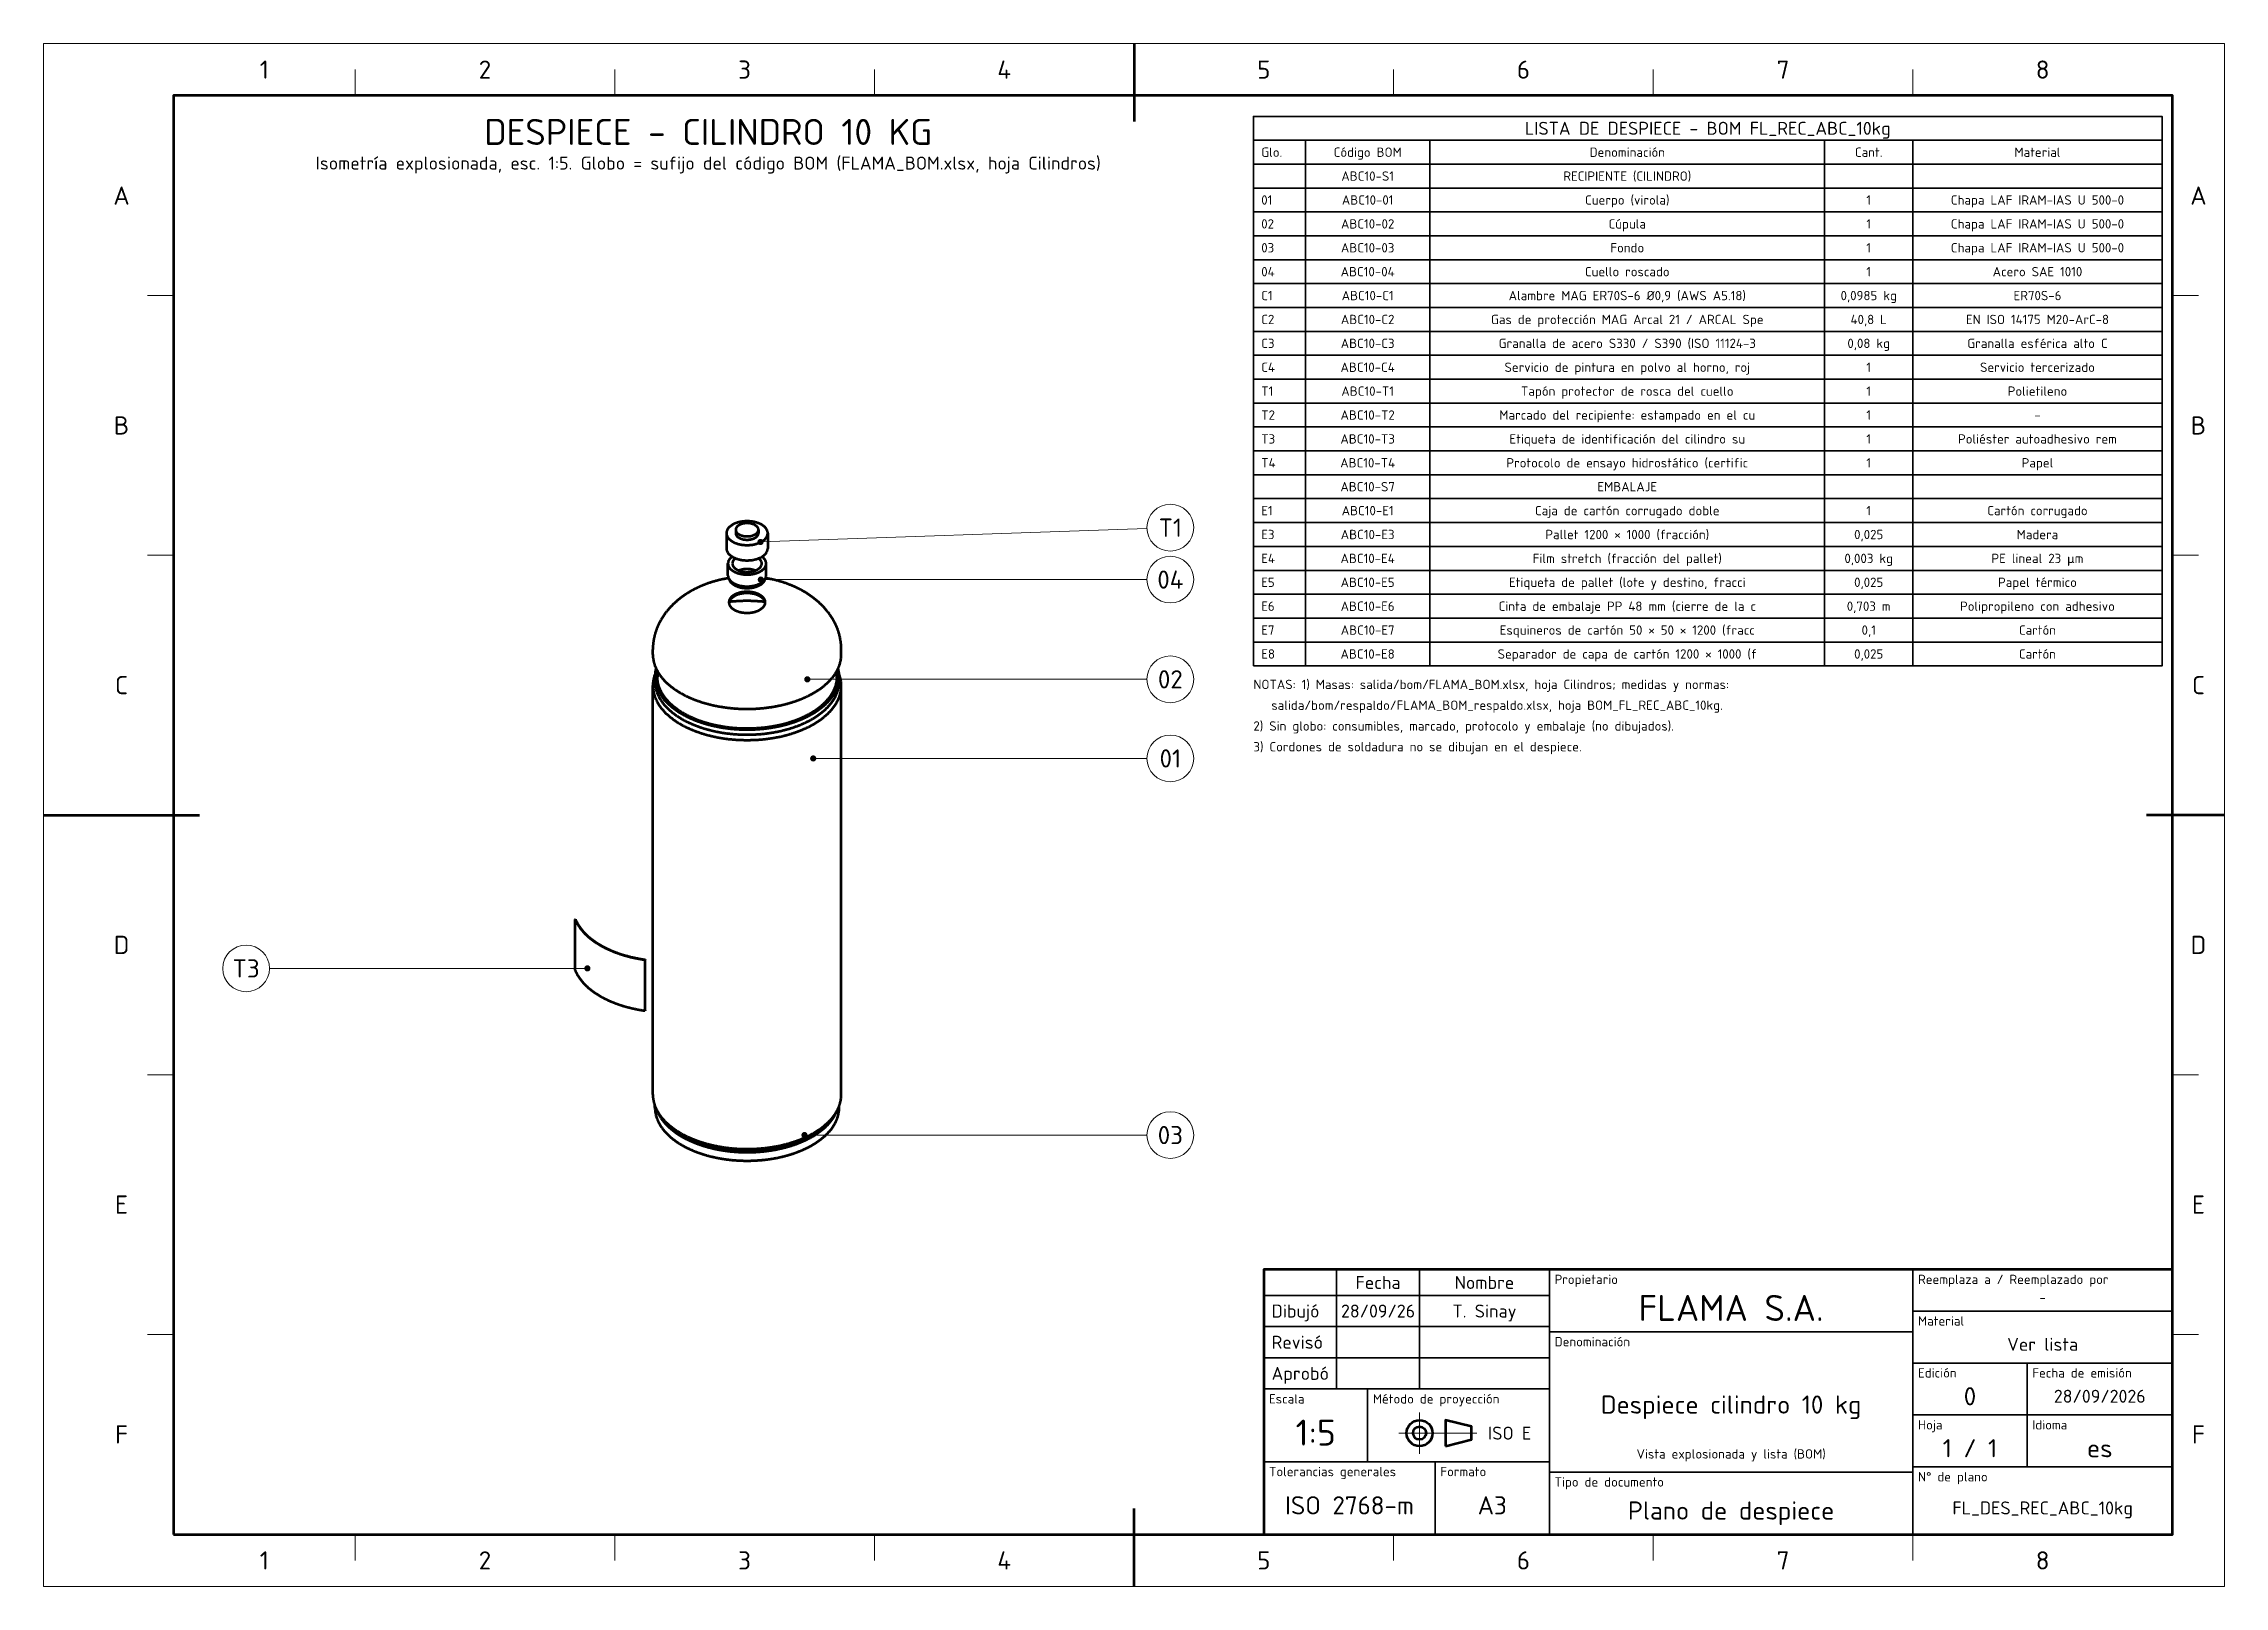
# Paper-space layout 'Lamina' of a CAD drawing. Header units: millimetres. Extents: x 0 to 420, y 0 to 297.
# The model-space entities are those that its viewports show. They can reach past a viewport. Long polylines and large blocks are cut down to what shows.
import ezdxf
from ezdxf.enums import TextEntityAlignment as Align

# ---------------------------------------------------------------- set-up
doc = ezdxf.new("R2010")
doc.units = ezdxf.units.MM
doc.linetypes.add('IRAM-F-TRAZO-PUNTO', pattern=[20, 15, -2, 1, -2])
for name, color, linetype, lineweight in [('01-VISIBLE', 7, 'CONTINUOUS', 70), ('03-EJE', 1, 'IRAM-F-TRAZO-PUNTO', 18), ('06-TEXTO', 7, 'CONTINUOUS', 25), ('07-RECUADRO', 7, 'CONTINUOUS', 70), ('08-FINA', 5, 'CONTINUOUS', 18), ('10-ROTULO', 7, 'CONTINUOUS', 35), ('11-TEXTO-ROTULO', 7, 'CONTINUOUS', 25)]:
    doc.layers.add(name, color=color, linetype=linetype, lineweight=lineweight)
doc.styles.add('ISO3098', font='isocpeur.ttf')

psp = doc.layouts.new('Lamina')

msp = doc.modelspace()

# ---------------------------------------------------------------- texts
at = {"layer": '06-TEXTO', "style": 'ISO3098'}
for s, height, p in [('1', 3.5, (42.5, 292)), ('2', 3.5, (85, 292)), ('3', 3.5, (135, 292)), ('4', 3.5, (185, 292)), ('5', 3.5, (235, 292)), ('6', 3.5, (285, 292)), ('7', 3.5, (335, 292)), ('8', 3.5, (385, 292)), ('DESPIECE - CILINDRO 10 KG', 5, (128, 280)), ('LISTA DE DESPIECE - BOM FL_REC_ABC_10kg', 2.5, (320.5, 280.7)), ('Isometría explosionada, esc. 1:5. Globo = sufijo del código BOM (FLAMA_BOM.xlsx, hoja Cilindros)', 2.5, (128, 274)), ('Código BOM', 1.8, (255, 276.1)), ('Denominación', 1.8, (305, 276.1)), ('Cant.', 1.8, (351.5, 276.1)), ('Material', 1.8, (384, 276.1)), ('A', 3.5, (15, 267.75)), ('ABC10-S1', 1.8, (255, 271.5)), ('RECIPIENTE (CILINDRO)', 1.8, (305, 271.5)), ('A', 3.5, (415, 267.75)), ('ABC10-01', 1.8, (255, 266.9)), ('Cuerpo (virola)', 1.8, (305, 266.9)), ('1', 1.8, (351.5, 266.9)), ('Chapa LAF IRAM-IAS U 500-0', 1.8, (384, 266.9)), ('ABC10-02', 1.8, (255, 262.3)), ('Cúpula', 1.8, (305, 262.3)), ('1', 1.8, (351.5, 262.3)), ('Chapa LAF IRAM-IAS U 500-0', 1.8, (384, 262.3)), ('ABC10-03', 1.8, (255, 257.7)), ('Fondo', 1.8, (305, 257.7)), ('1', 1.8, (351.5, 257.7)), ('Chapa LAF IRAM-IAS U 500-0', 1.8, (384, 257.7)), ('ABC10-04', 1.8, (255, 253.1)), ('Cuello roscado', 1.8, (305, 253.1)), ('1', 1.8, (351.5, 253.1)), ('Acero SAE 1010', 1.8, (384, 253.1)), ('ABC10-C1', 1.8, (255, 248.5)), ('Alambre MAG ER70S-6 Ø0,9 (AWS A5.18)', 1.8, (305, 248.5)), ('0,0985 kg', 1.8, (351.5, 248.5)), ('ER70S-6', 1.8, (384, 248.5)), ('ABC10-C2', 1.8, (255, 243.9)), ('Gas de protección MAG Arcal 21 / ARCAL Spe', 1.8, (305, 243.9)), ('40,8 L', 1.8, (351.5, 243.9)), ('EN ISO 14175 M20-ArC-8', 1.8, (384, 243.9)), ('ABC10-C3', 1.8, (255, 239.3)), ('Granalla de acero S330 / S390 (ISO 11124-3', 1.8, (305, 239.3)), ('0,08 kg', 1.8, (351.5, 239.3)), ('Granalla esférica alto C', 1.8, (384, 239.3)), ('ABC10-C4', 1.8, (255, 234.7)), ('Servicio de pintura en polvo al horno, roj', 1.8, (305, 234.7)), ('1', 1.8, (351.5, 234.7)), ('Servicio tercerizado', 1.8, (384, 234.7)), ('ABC10-T1', 1.8, (255, 230.1)), ('Tapón protector de rosca del cuello', 1.8, (305, 230.1)), ('Polietileno', 1.8, (384, 230.1)), ('1', 1.8, (351.5, 230.1)), ('B', 3.5, (15, 223.5)), ('ABC10-T2', 1.8, (255, 225.5)), ('Marcado del recipiente: estampado en el cu', 1.8, (305, 225.5)), ('1', 1.8, (351.5, 225.5)), ('-', 1.8, (384, 225.5)), ('B', 3.5, (415, 223.5)), ('ABC10-T3', 1.8, (255, 220.9)), ('Etiqueta de identificación del cilindro su', 1.8, (305, 220.9)), ('1', 1.8, (351.5, 220.9)), ('Poliéster autoadhesivo rem', 1.8, (384, 220.9)), ('ABC10-T4', 1.8, (255, 216.3)), ('Protocolo de ensayo hidrostático (certific', 1.8, (305, 216.3)), ('1', 1.8, (351.5, 216.3)), ('Papel', 1.8, (384, 216.3)), ('ABC10-S7', 1.8, (255, 211.7)), ('EMBALAJE', 1.8, (305, 211.7)), ('ABC10-E1', 1.8, (255, 207.1)), ('Caja de cartón corrugado doble', 1.8, (305, 207.1)), ('1', 1.8, (351.5, 207.1)), ('Cartón corrugado', 1.8, (384, 207.1)), ('T1', 3.5, (217, 203.82)), ('ABC10-E3', 1.8, (255, 202.5)), ('Pallet 1200 × 1000 (fracción)', 1.8, (305, 202.5)), ('0,025', 1.8, (351.5, 202.5)), ('Madera', 1.8, (384, 202.5)), ('ABC10-E4', 1.8, (255, 197.9)), ('Film stretch (fracción del pallet)', 1.8, (305, 197.9)), ('0,003 kg', 1.8, (351.5, 197.9)), ('PE lineal 23 µm', 1.8, (384, 197.9)), ('04', 3.5, (217, 193.82)), ('ABC10-E5', 1.8, (255, 193.3)), ('Etiqueta de pallet (lote y destino, fracci', 1.8, (305, 193.3)), ('0,025', 1.8, (351.5, 193.3)), ('Papel térmico', 1.8, (384, 193.3)), ('ABC10-E6', 1.8, (255, 188.7)), ('Cinta de embalaje PP 48 mm (cierre de la c', 1.8, (305, 188.7)), ('0,703 m', 1.8, (351.5, 188.7)), ('Polipropileno con adhesivo', 1.8, (384, 188.7)), ('ABC10-E7', 1.8, (255, 184.1)), ('Esquineros de cartón 50 × 50 × 1200 (fracc', 1.8, (305, 184.1)), ('0,1', 1.8, (351.5, 184.1)), ('Cartón', 1.8, (384, 184.1)), ('ABC10-E8', 1.8, (255, 179.5)), ('Separador de capa de cartón 1200 × 1000 (f', 1.8, (305, 179.5)), ('0,025', 1.8, (351.5, 179.5)), ('Cartón', 1.8, (384, 179.5)), ('C', 3.5, (15, 173.5)), ('02', 3.5, (217, 174.62)), ('C', 3.5, (415, 173.5)), ('01', 3.5, (217, 159.39)), ('D', 3.5, (15, 123.5)), ('D', 3.5, (415, 123.5)), ('T3', 3.5, (39, 118.97)), ('03', 3.5, (217, 86.88)), ('E', 3.5, (15, 73.5)), ('E', 3.5, (415, 73.5)), ('F', 3.5, (15, 29.25)), ('F', 3.5, (415, 29.25)), ('1', 3.5, (42.5, 5)), ('2', 3.5, (85, 5)), ('3', 3.5, (135, 5)), ('4', 3.5, (185, 5)), ('5', 3.5, (235, 5)), ('6', 3.5, (285, 5)), ('7', 3.5, (335, 5)), ('8', 3.5, (385, 5))]:
    msp.add_text(s, height=height, dxfattribs=at).set_placement(p, align=Align.MIDDLE_CENTER)
for s, p in [('Glo.', (234.5, 276.1)), ('01', (234.5, 266.9)), ('02', (234.5, 262.3)), ('03', (234.5, 257.7)), ('04', (234.5, 253.1)), ('C1', (234.5, 248.5)), ('C2', (234.5, 243.9)), ('C3', (234.5, 239.3)), ('C4', (234.5, 234.7)), ('T1', (234.5, 230.1)), ('T2', (234.5, 225.5)), ('T3', (234.5, 220.9)), ('T4', (234.5, 216.3)), ('E1', (234.5, 207.1)), ('E3', (234.5, 202.5)), ('E4', (234.5, 197.9)), ('E5', (234.5, 193.3)), ('E6', (234.5, 188.7)), ('E7', (234.5, 184.1)), ('E8', (234.5, 179.5))]:
    msp.add_text(s, height=1.8, dxfattribs=at).set_placement(p, align=Align.MIDDLE_LEFT)
for s, p in [('NOTAS: 1) Masas: salida/bom/FLAMA_BOM.xlsx, hoja Cilindros; medidas y normas:', (233, 172.2)), ('   salida/bom/respaldo/FLAMA_BOM_respaldo.xlsx, hoja BOM_FL_REC_ABC_10kg.', (233, 168.2)), ('2) Sin globo: consumibles, marcado, protocolo y embalaje (no dibujados).', (233, 164.2)), ('3) Cordones de soldadura no se dibujan en el despiece.', (233, 160.2))]:
    msp.add_text(s, height=1.8, dxfattribs=at).set_placement(p, align=Align.BOTTOM_LEFT)
at = {"layer": '11-TEXTO-ROTULO', "style": 'ISO3098'}
for s, height, p in [('Fecha', 2.5, (257, 58.5)), ('Nombre', 2.5, (277.5, 58.5)), ('FLAMA S.A.', 5, (325, 53.6)), ('-', 1.8, (385, 55.6)), ('28/09/26', 2.5, (257, 53)), ('T. Sinay', 2.5, (277.5, 53)), ('Ver lista', 2.5, (385, 46.6)), ('0', 3.5, (371, 36.6)), ('28/09/2026', 2.5, (396, 36.6)), ('Despiece cilindro 10 kg', 3.5, (325, 35)), ('1:5', 5, (245, 29.6)), ('Vista explosionada y lista (BOM)', 1.8, (325, 25.5)), ('1 / 1', 3.5, (371, 26.6)), ('es', 3.5, (396, 26.6)), ('ISO 2768-m', 3.5, (251.5, 15.6)), ('A3', 3.5, (279, 15.6)), ('Plano de despiece', 3.5, (325, 14.6)), ('FL_DES_REC_ABC_10kg', 2.5, (385, 15.1))]:
    msp.add_text(s, height=height, dxfattribs=at).set_placement(p, align=Align.MIDDLE_CENTER)
for s, p in [('Propietario', (291, 60)), ('Reemplaza a / Reemplazado por', (361, 60)), ('Material', (361, 52)), ('Denominación', (291, 48)), ('Edición', (361, 42)), ('Fecha de emisión', (383, 42)), ('Escala', (236, 37)), ('Método de proyección', (256, 37)), ('Hoja', (361, 32)), ('Idioma', (383, 32)), ('Tolerancias generales', (236, 23)), ('Formato', (269, 23)), ('Tipo de documento', (291, 21)), ('N° de plano', (361, 22))]:
    msp.add_text(s, height=1.8, dxfattribs=at).set_placement(p, align=Align.TOP_LEFT)
for s, p in [('Dibujó', (236.5, 53)), ('Revisó', (236.5, 47)), ('Aprobó', (236.5, 41))]:
    msp.add_text(s, height=2.5, dxfattribs=at).set_placement(p, align=Align.MIDDLE_LEFT)
msp.add_text('ISO E', height=2.5, dxfattribs=at).set_placement((286.5, 29.5), align=Align.MIDDLE_RIGHT)

# ---------------------------------------------------------------- hatches: boundary and pattern name
at = {"layer": '08-FINA'}
h = msp.add_hatch(color=7, dxfattribs=at)
h.dxf.hatch_style = 1
edge = h.paths.add_edge_path()
edge.add_arc((138.07, 201.06), 0.6, 0, 360)
h = msp.add_hatch(color=7, dxfattribs=at)
h.dxf.hatch_style = 1
edge = h.paths.add_edge_path()
edge.add_arc((138.13, 193.82), 0.6, 0, 360)
h = msp.add_hatch(color=7, dxfattribs=at)
h.dxf.hatch_style = 1
edge = h.paths.add_edge_path()
edge.add_arc((147.08, 174.62), 0.6, 0, 360)
h = msp.add_hatch(color=7, dxfattribs=at)
h.dxf.hatch_style = 1
edge = h.paths.add_edge_path()
edge.add_arc((148.22, 159.39), 0.6, 0, 360)
h = msp.add_hatch(color=7, dxfattribs=at)
h.dxf.hatch_style = 1
edge = h.paths.add_edge_path()
edge.add_arc((104.73, 118.97), 0.6, 0, 360)
h = msp.add_hatch(color=7, dxfattribs=at)
h.dxf.hatch_style = 1
edge = h.paths.add_edge_path()
edge.add_arc((146.54, 86.88), 0.6, 0, 360)

# ---------------------------------------------------------------- linework, layer by layer
at = {"layer": '01-VISIBLE'}
for p, q in [((131.5, 202.76), (131.5, 199.82)), ((133.29, 203.41), (133.29, 202.76)), ((137.67, 203.41), (137.67, 202.76)), ((139.46, 202.76), (139.46, 199.82)), ((131.8, 194.63), (131.8, 196.92)), ((137.94, 193.37), (137.94, 193.7)), ((137.94, 193.53), (138.08, 193.62)), ((138.08, 193.62), (138.08, 193.78)), ((138.08, 193.62), (138.22, 193.54)), ((138.22, 193.54), (138.22, 193.86)), ((139.16, 194.63), (139.16, 196.92)), ((117.33, 179.41), (117.33, 180.39)), ((153.63, 179.41), (153.63, 180.39)), ((117.33, 94.69), (117.33, 173.41)), ((117.73, 174.22), (117.73, 175.2)), ((153.23, 174.22), (153.23, 175.2)), ((153.63, 94.69), (153.63, 173.41)), ((102.43, 128.42), (102.37, 128.41)), ((102.37, 118.61), (102.37, 128.41)), ((115.86, 120.66), (115.85, 120.63)), ((115.85, 110.83), (115.85, 120.63)), ((115.86, 110.86), (115.86, 120.66)), ((115.86, 110.86), (115.85, 110.83)), ((117.73, 92.19), (117.73, 92.5)), ((153.23, 92.19), (153.23, 92.5))]:
    msp.add_line(p, q, dxfattribs=at)
for points in [[(139.46, 202.76), (139.46, 202.84), (139.45, 202.92), (139.44, 203), (139.42, 203.07), (139.4, 203.15), (139.38, 203.23), (139.35, 203.3), (139.31, 203.38), (139.28, 203.45), (139.24, 203.52), (139.19, 203.58), (139.15, 203.65), (139.1, 203.71), (139.05, 203.78), (138.99, 203.84), (138.94, 203.89), (138.88, 203.95), (138.82, 204), (138.76, 204.06), (138.7, 204.11), (138.64, 204.16), (138.57, 204.2), (138.51, 204.25), (138.44, 204.29), (138.37, 204.34), (138.3, 204.38), (138.23, 204.42), (138.16, 204.46), (138.09, 204.49), (138.02, 204.53), (137.94, 204.56), (137.87, 204.59), (137.8, 204.63), (137.72, 204.66), (137.65, 204.68), (137.57, 204.71), (137.5, 204.74), (137.42, 204.76), (137.34, 204.79), (137.27, 204.81), (137.19, 204.83), (137.11, 204.85), (137.03, 204.87), (136.95, 204.89), (136.88, 204.91), (136.8, 204.92), (136.72, 204.94), (136.64, 204.95), (136.56, 204.97), (136.48, 204.98), (136.4, 204.99), (136.32, 205), (136.24, 205.01), (136.16, 205.02), (136.08, 205.03), (136, 205.03), (135.92, 205.04), (135.84, 205.04), (135.76, 205.05), (135.68, 205.05), (135.6, 205.05), (135.52, 205.05), (135.44, 205.05), (135.36, 205.05), (135.28, 205.05), (135.2, 205.05), (135.12, 205.04), (135.04, 205.04), (134.96, 205.03), (134.88, 205.03), (134.8, 205.02), (134.72, 205.01), (134.64, 205), (134.56, 204.99), (134.48, 204.98), (134.4, 204.97), (134.32, 204.95), (134.24, 204.94), (134.16, 204.92), (134.09, 204.91), (134.01, 204.89), (133.93, 204.87), (133.85, 204.85), (133.77, 204.83), (133.7, 204.81), (133.62, 204.79), (133.54, 204.76), (133.47, 204.74), (133.39, 204.71), (133.32, 204.68), (133.24, 204.66), (133.17, 204.63), (133.09, 204.59), (133.02, 204.56), (132.95, 204.53), (132.87, 204.49), (132.8, 204.46), (132.73, 204.42), (132.66, 204.38), (132.59, 204.34), (132.52, 204.29), (132.46, 204.25), (132.39, 204.2), (132.33, 204.16), (132.26, 204.11), (132.2, 204.06), (132.14, 204), (132.08, 203.95), (132.02, 203.89), (131.97, 203.84), (131.91, 203.78), (131.86, 203.71), (131.81, 203.65), (131.77, 203.58), (131.73, 203.52), (131.69, 203.45), (131.65, 203.38), (131.62, 203.3), (131.59, 203.23), (131.56, 203.15), (131.54, 203.07), (131.52, 203), (131.51, 202.92), (131.5, 202.84), (131.5, 202.76)], [(131.5, 202.76), (131.5, 202.68), (131.51, 202.6), (131.52, 202.52), (131.54, 202.44), (131.56, 202.36), (131.59, 202.28), (131.62, 202.21), (131.65, 202.14), (131.69, 202.07), (131.73, 202), (131.77, 201.93), (131.81, 201.86), (131.86, 201.8), (131.91, 201.74), (131.97, 201.68), (132.02, 201.62), (132.08, 201.56), (132.14, 201.51), (132.2, 201.46), (132.26, 201.4), (132.33, 201.36), (132.39, 201.31), (132.46, 201.26), (132.52, 201.22), (132.59, 201.18), (132.66, 201.14), (132.73, 201.1), (132.8, 201.06), (132.87, 201.02), (132.94, 200.99), (133.02, 200.95), (133.09, 200.92), (133.16, 200.89), (133.24, 200.86), (133.31, 200.83), (133.39, 200.8), (133.46, 200.77), (133.54, 200.75), (133.62, 200.73), (133.69, 200.7), (133.77, 200.68), (133.85, 200.66), (133.93, 200.64), (134.01, 200.62), (134.08, 200.6), (134.16, 200.59), (134.24, 200.57), (134.32, 200.56), (134.4, 200.54), (134.48, 200.53), (134.56, 200.52), (134.64, 200.51), (134.72, 200.5), (134.8, 200.49), (134.88, 200.48), (134.96, 200.48), (135.04, 200.47), (135.12, 200.47), (135.2, 200.46), (135.28, 200.46), (135.36, 200.46), (135.44, 200.46), (135.52, 200.46), (135.6, 200.46), (135.68, 200.46), (135.76, 200.46), (135.84, 200.47), (135.92, 200.47), (136, 200.48), (136.08, 200.48), (136.16, 200.49), (136.24, 200.5), (136.32, 200.51), (136.4, 200.52), (136.48, 200.53), (136.56, 200.54), (136.64, 200.56), (136.71, 200.57), (136.79, 200.59), (136.87, 200.6), (136.95, 200.62), (137.03, 200.64), (137.11, 200.66), (137.18, 200.68), (137.26, 200.7), (137.34, 200.72), (137.41, 200.75), (137.49, 200.77), (137.57, 200.8), (137.64, 200.83), (137.72, 200.85), (137.79, 200.88), (137.87, 200.92), (137.94, 200.95), (138.01, 200.98), (138.08, 201.02), (138.15, 201.05), (138.23, 201.09), (138.3, 201.13)], [(137.67, 203.41), (137.67, 203.49), (137.65, 203.57), (137.63, 203.65), (137.6, 203.72), (137.57, 203.79), (137.53, 203.86), (137.48, 203.93), (137.43, 203.99), (137.37, 204.04), (137.32, 204.1), (137.25, 204.15), (137.19, 204.2), (137.12, 204.24), (137.06, 204.29), (136.99, 204.33), (136.92, 204.36), (136.84, 204.4), (136.77, 204.43), (136.7, 204.46), (136.62, 204.49), (136.55, 204.51), (136.47, 204.54), (136.39, 204.56), (136.31, 204.58), (136.24, 204.6), (136.16, 204.61), (136.08, 204.63), (136, 204.64), (135.92, 204.65), (135.84, 204.66), (135.76, 204.66), (135.68, 204.67), (135.6, 204.67), (135.52, 204.67), (135.44, 204.67), (135.36, 204.67), (135.28, 204.67), (135.2, 204.66), (135.12, 204.66), (135.04, 204.65), (134.96, 204.64), (134.88, 204.63), (134.8, 204.61), (134.73, 204.6), (134.65, 204.58), (134.57, 204.56), (134.49, 204.54), (134.42, 204.51), (134.34, 204.49), (134.27, 204.46), (134.19, 204.43), (134.12, 204.4), (134.05, 204.36), (133.98, 204.33), (133.91, 204.29), (133.84, 204.24), (133.77, 204.2), (133.71, 204.15), (133.65, 204.1), (133.59, 204.04), (133.53, 203.99), (133.48, 203.93), (133.44, 203.86), (133.39, 203.79), (133.36, 203.72), (133.33, 203.65), (133.31, 203.57), (133.3, 203.49), (133.29, 203.41)], [(133.29, 203.41), (133.3, 203.33), (133.31, 203.25), (133.33, 203.17), (133.36, 203.1), (133.4, 203.02), (133.44, 202.95), (133.49, 202.89), (133.54, 202.83), (133.59, 202.77), (133.65, 202.71), (133.72, 202.66), (133.78, 202.61), (133.85, 202.57), (133.92, 202.53), (133.99, 202.49), (134.06, 202.45), (134.13, 202.41), (134.21, 202.38), (134.28, 202.35), (134.36, 202.32), (134.44, 202.3), (134.51, 202.28), (134.59, 202.25), (134.67, 202.24), (134.75, 202.22), (134.83, 202.2), (134.91, 202.19), (134.99, 202.18), (135.07, 202.17), (135.15, 202.16), (135.23, 202.15), (135.31, 202.15), (135.39, 202.15), (135.47, 202.15), (135.55, 202.15), (135.63, 202.15), (135.71, 202.15), (135.8, 202.16), (135.88, 202.17), (135.96, 202.18), (136.04, 202.19), (136.12, 202.2), (136.2, 202.21), (136.27, 202.23), (136.35, 202.25), (136.43, 202.27), (136.51, 202.29), (136.59, 202.32), (136.66, 202.35), (136.74, 202.37), (136.81, 202.41), (136.89, 202.44), (136.96, 202.48), (137.03, 202.52)], [(133.29, 202.76), (133.3, 202.68), (133.31, 202.6), (133.33, 202.52), (133.36, 202.44), (133.4, 202.37), (133.44, 202.3), (133.49, 202.24), (133.54, 202.17), (133.59, 202.11), (133.65, 202.06), (133.72, 202.01), (133.78, 201.96), (133.85, 201.91), (133.92, 201.87), (133.99, 201.83), (134.06, 201.8), (134.13, 201.76), (134.21, 201.73), (134.28, 201.7), (134.36, 201.67), (134.44, 201.65), (134.51, 201.62), (134.59, 201.6), (134.67, 201.58), (134.75, 201.57), (134.83, 201.55), (134.91, 201.54), (134.99, 201.52), (135.07, 201.51), (135.15, 201.51), (135.23, 201.5), (135.31, 201.5), (135.39, 201.49), (135.47, 201.49), (135.55, 201.49), (135.63, 201.5), (135.71, 201.5), (135.8, 201.51), (135.88, 201.51), (135.96, 201.52), (136.04, 201.53), (136.12, 201.55), (136.2, 201.56), (136.27, 201.58), (136.35, 201.6), (136.43, 201.62), (136.51, 201.64), (136.59, 201.67), (136.66, 201.69), (136.74, 201.72), (136.81, 201.75), (136.89, 201.79), (136.96, 201.82), (137.03, 201.86)], [(137.03, 202.52), (137.1, 202.56), (137.17, 202.6), (137.23, 202.65), (137.3, 202.7), (137.36, 202.76), (137.42, 202.82), (137.47, 202.88), (137.52, 202.95), (137.56, 203.02), (137.6, 203.09), (137.63, 203.17), (137.65, 203.25), (137.67, 203.33), (137.67, 203.41)], [(137.03, 201.86), (137.1, 201.9), (137.17, 201.95), (137.23, 202), (137.3, 202.05), (137.36, 202.11), (137.42, 202.17), (137.47, 202.23), (137.52, 202.29), (137.56, 202.36), (137.6, 202.44), (137.63, 202.51), (137.65, 202.59), (137.67, 202.67), (137.67, 202.76)], [(138.3, 201.13), (138.36, 201.17), (138.43, 201.21), (138.5, 201.26), (138.57, 201.3), (138.63, 201.35), (138.7, 201.4), (138.76, 201.45), (138.82, 201.5), (138.88, 201.56), (138.94, 201.62), (138.99, 201.67), (139.05, 201.73), (139.1, 201.8), (139.15, 201.86), (139.19, 201.93), (139.24, 201.99), (139.28, 202.06), (139.31, 202.13), (139.35, 202.21), (139.38, 202.28), (139.4, 202.36), (139.42, 202.44), (139.44, 202.52), (139.45, 202.6), (139.46, 202.68), (139.46, 202.76)], [(131.5, 199.82), (131.5, 199.74), (131.51, 199.66), (131.52, 199.58), (131.54, 199.5), (131.56, 199.42), (131.59, 199.35), (131.62, 199.27), (131.65, 199.2), (131.69, 199.13), (131.73, 199.06), (131.77, 198.99), (131.81, 198.92), (131.86, 198.86), (131.91, 198.8), (131.97, 198.74), (132.02, 198.68), (132.08, 198.62), (132.14, 198.57), (132.2, 198.52), (132.26, 198.47), (132.33, 198.42), (132.39, 198.37), (132.46, 198.32), (132.52, 198.28), (132.59, 198.24), (132.66, 198.2), (132.73, 198.16), (132.8, 198.12), (132.87, 198.08), (132.94, 198.05), (133.02, 198.01), (133.09, 197.98), (133.16, 197.95), (133.24, 197.92), (133.31, 197.89), (133.39, 197.86), (133.46, 197.84), (133.54, 197.81), (133.62, 197.79), (133.69, 197.76), (133.77, 197.74), (133.85, 197.72), (133.93, 197.7), (134.01, 197.68), (134.08, 197.67), (134.16, 197.65), (134.24, 197.63), (134.32, 197.62), (134.4, 197.61), (134.48, 197.59), (134.56, 197.58), (134.64, 197.57), (134.72, 197.56), (134.8, 197.55), (134.88, 197.55), (134.96, 197.54), (135.04, 197.53), (135.12, 197.53), (135.2, 197.52), (135.28, 197.52), (135.36, 197.52), (135.44, 197.52), (135.52, 197.52), (135.6, 197.52), (135.68, 197.52), (135.76, 197.52), (135.84, 197.53), (135.92, 197.53), (136, 197.54), (136.08, 197.54), (136.16, 197.55), (136.24, 197.56), (136.32, 197.57), (136.4, 197.58), (136.48, 197.59), (136.56, 197.6), (136.64, 197.62), (136.71, 197.63), (136.79, 197.65), (136.87, 197.66), (136.95, 197.68), (137.03, 197.7), (137.11, 197.72), (137.18, 197.74), (137.26, 197.76), (137.34, 197.78), (137.41, 197.81), (137.49, 197.83), (137.57, 197.86), (137.64, 197.89), (137.72, 197.92), (137.79, 197.95), (137.87, 197.98), (137.94, 198.01), (138.01, 198.04), (138.08, 198.08), (138.15, 198.11), (138.23, 198.15), (138.3, 198.19)], [(132.6, 198.23), (132.53, 198.18), (132.46, 198.13), (132.4, 198.08), (132.34, 198.02), (132.28, 197.96), (132.22, 197.9), (132.16, 197.84), (132.11, 197.77), (132.06, 197.7), (132.02, 197.63), (131.97, 197.56), (131.94, 197.48), (131.9, 197.41), (131.87, 197.33), (131.85, 197.25), (131.83, 197.17), (131.81, 197.08), (131.8, 197), (131.8, 196.92)], [(133.24, 197.92), (133.17, 197.87), (133.11, 197.82), (133.05, 197.76), (133, 197.71), (132.94, 197.65), (132.89, 197.58), (132.84, 197.52), (132.8, 197.45), (132.76, 197.38), (132.73, 197.31), (132.7, 197.23), (132.67, 197.16), (132.66, 197.08), (132.65, 197), (132.64, 196.92)], [(138.32, 196.92), (138.32, 197), (138.31, 197.08), (138.29, 197.16), (138.27, 197.23), (138.24, 197.31), (138.2, 197.38), (138.16, 197.45), (138.12, 197.52), (138.07, 197.58), (138.02, 197.65), (137.97, 197.71), (137.91, 197.76), (137.85, 197.82), (137.79, 197.87), (137.73, 197.92)], [(138.3, 198.19), (138.36, 198.23), (138.43, 198.28), (138.5, 198.32), (138.57, 198.37), (138.63, 198.41), (138.7, 198.46), (138.76, 198.51), (138.82, 198.57), (138.88, 198.62), (138.94, 198.68), (138.99, 198.73), (139.05, 198.79), (139.1, 198.86), (139.15, 198.92), (139.19, 198.99), (139.24, 199.05), (139.28, 199.12), (139.31, 199.2), (139.35, 199.27), (139.38, 199.34), (139.4, 199.42), (139.42, 199.5), (139.44, 199.58), (139.45, 199.66), (139.46, 199.74), (139.46, 199.82)], [(139.16, 196.92), (139.16, 197), (139.15, 197.08), (139.14, 197.17), (139.12, 197.25), (139.09, 197.33), (139.06, 197.41), (139.03, 197.48), (138.99, 197.56), (138.95, 197.63), (138.9, 197.7), (138.85, 197.77), (138.8, 197.84), (138.74, 197.9), (138.69, 197.96), (138.63, 198.02), (138.56, 198.08), (138.5, 198.13), (138.43, 198.18), (138.37, 198.23)], [(131.93, 194.08), (131.85, 194.07), (131.77, 194.06), (131.69, 194.04), (131.61, 194.03), (131.53, 194.02), (131.45, 194), (131.37, 193.99), (131.29, 193.97), (131.21, 193.96), (131.13, 193.95), (131.06, 193.93), (130.98, 193.91), (130.9, 193.9), (130.82, 193.88), (130.74, 193.87), (130.66, 193.85), (130.58, 193.83), (130.51, 193.82), (130.43, 193.8), (130.35, 193.78), (130.27, 193.76), (130.19, 193.75), (130.11, 193.73), (130.04, 193.71), (129.96, 193.69), (129.88, 193.67), (129.8, 193.65), (129.72, 193.63), (129.65, 193.61), (129.57, 193.59), (129.49, 193.57), (129.41, 193.55), (129.34, 193.53), (129.26, 193.51), (129.18, 193.48), (129.1, 193.46), (129.03, 193.44), (128.95, 193.42), (128.87, 193.39), (128.8, 193.37), (128.72, 193.35), (128.64, 193.32), (128.57, 193.3), (128.49, 193.27), (128.41, 193.25), (128.34, 193.22), (128.26, 193.2), (128.19, 193.17), (128.11, 193.15), (128.03, 193.12), (127.96, 193.1), (127.88, 193.07), (127.81, 193.04), (127.73, 193.01), (127.66, 192.99), (127.58, 192.96), (127.5, 192.93), (127.43, 192.9), (127.35, 192.87), (127.28, 192.84), (127.21, 192.82), (127.13, 192.79), (127.06, 192.76), (126.98, 192.73), (126.91, 192.7), (126.83, 192.66), (126.76, 192.63), (126.69, 192.6), (126.61, 192.57), (126.54, 192.54), (126.46, 192.51), (126.39, 192.47), (126.32, 192.44), (126.24, 192.41), (126.17, 192.37), (126.1, 192.34), (126.03, 192.31), (125.95, 192.27), (125.88, 192.24), (125.81, 192.2), (125.74, 192.17), (125.66, 192.13), (125.59, 192.1), (125.52, 192.06), (125.45, 192.02), (125.38, 191.99), (125.31, 191.95), (125.23, 191.91), (125.16, 191.88), (125.09, 191.84), (125.02, 191.8), (124.95, 191.76), (124.88, 191.72), (124.81, 191.68), (124.74, 191.64), (124.67, 191.61), (124.6, 191.57), (124.53, 191.53), (124.46, 191.48), (124.39, 191.44), (124.33, 191.4), (124.26, 191.36), (124.19, 191.32), (124.12, 191.28), (124.05, 191.24), (123.98, 191.19), (123.92, 191.15), (123.85, 191.11), (123.78, 191.06), (123.71, 191.02), (123.65, 190.97), (123.58, 190.93), (123.51, 190.89), (123.45, 190.84), (123.38, 190.8), (123.31, 190.75), (123.25, 190.7), (123.18, 190.66), (123.12, 190.61), (123.05, 190.56), (122.99, 190.52), (122.92, 190.47), (122.86, 190.42), (122.79, 190.37), (122.73, 190.32), (122.67, 190.28), (122.6, 190.23), (122.54, 190.18), (122.48, 190.13), (122.41, 190.08), (122.35, 190.03), (122.29, 189.98), (122.23, 189.93), (122.16, 189.88), (122.1, 189.82), (122.04, 189.77), (121.98, 189.72), (121.92, 189.67), (121.86, 189.61), (121.8, 189.56), (121.74, 189.51), (121.68, 189.46), (121.62, 189.4), (121.56, 189.35), (121.5, 189.29), (121.44, 189.24), (121.38, 189.18), (121.32, 189.13), (121.27, 189.07), (121.21, 189.02), (121.15, 188.96), (121.1, 188.9), (121.04, 188.85), (120.98, 188.79), (120.93, 188.73), (120.87, 188.67), (120.82, 188.61), (120.76, 188.56), (120.71, 188.5), (120.65, 188.44), (120.6, 188.38), (120.54, 188.32), (120.49, 188.26), (120.44, 188.2), (120.38, 188.14), (120.33, 188.08), (120.28, 188.02), (120.23, 187.96), (120.18, 187.89), (120.12, 187.83), (120.07, 187.77), (120.02, 187.71), (119.97, 187.64), (119.92, 187.58), (119.87, 187.52), (119.83, 187.45), (119.78, 187.39), (119.73, 187.33), (119.68, 187.26), (119.63, 187.2), (119.59, 187.13), (119.54, 187.07), (119.49, 187), (119.45, 186.93), (119.4, 186.87), (119.36, 186.8), (119.31, 186.73), (119.27, 186.67), (119.23, 186.6), (119.18, 186.53), (119.14, 186.46), (119.1, 186.4), (119.06, 186.33), (119.01, 186.26), (118.97, 186.19), (118.93, 186.12), (118.89, 186.05), (118.85, 185.98), (118.81, 185.91), (118.77, 185.84), (118.73, 185.77), (118.7, 185.7), (118.66, 185.63), (118.62, 185.56), (118.58, 185.49), (118.55, 185.42), (118.51, 185.34), (118.48, 185.27), (118.44, 185.2), (118.41, 185.13), (118.37, 185.05), (118.34, 184.98), (118.31, 184.91), (118.28, 184.83), (118.24, 184.76), (118.21, 184.69), (118.18, 184.61), (118.15, 184.54), (118.12, 184.46), (118.09, 184.39), (118.06, 184.31), (118.03, 184.24), (118.01, 184.16), (117.98, 184.09), (117.95, 184.01), (117.93, 183.94), (117.9, 183.86), (117.88, 183.78), (117.85, 183.71), (117.83, 183.63), (117.8, 183.55), (117.78, 183.48), (117.76, 183.4), (117.74, 183.32), (117.72, 183.25), (117.69, 183.17), (117.67, 183.09), (117.65, 183.01), (117.64, 182.94), (117.62, 182.86), (117.6, 182.78), (117.58, 182.7), (117.56, 182.62), (117.55, 182.54), (117.53, 182.46), (117.52, 182.39), (117.5, 182.31), (117.49, 182.23), (117.48, 182.15), (117.46, 182.07), (117.45, 181.99), (117.44, 181.91), (117.43, 181.83), (117.42, 181.75), (117.41, 181.67), (117.4, 181.59), (117.39, 181.51), (117.38, 181.43), (117.37, 181.35), (117.37, 181.27), (117.36, 181.19), (117.36, 181.11), (117.35, 181.03), (117.35, 180.95), (117.34, 180.87), (117.34, 180.79), (117.34, 180.71), (117.33, 180.63), (117.33, 180.55), (117.33, 180.47), (117.33, 180.39)], [(131.8, 196.92), (131.8, 196.84), (131.81, 196.75), (131.83, 196.68), (131.84, 196.6), (131.87, 196.52), (131.89, 196.44), (131.93, 196.37), (131.96, 196.3), (132, 196.23), (132.04, 196.16), (132.09, 196.09), (132.14, 196.03), (132.19, 195.97), (132.24, 195.91), (132.3, 195.85), (132.36, 195.79), (132.42, 195.74), (132.48, 195.69), (132.54, 195.64), (132.61, 195.59), (132.67, 195.54), (132.74, 195.5), (132.81, 195.45), (132.88, 195.41), (132.95, 195.37), (133.02, 195.34), (133.09, 195.3), (133.17, 195.26), (133.24, 195.23), (133.31, 195.2), (133.39, 195.17), (133.46, 195.14), (133.54, 195.11), (133.62, 195.08), (133.69, 195.06), (133.77, 195.04), (133.85, 195.01), (133.92, 194.99), (134, 194.97), (134.08, 194.95), (134.16, 194.93), (134.24, 194.92), (134.32, 194.9), (134.4, 194.89), (134.48, 194.87), (134.56, 194.86), (134.64, 194.85), (134.72, 194.84), (134.8, 194.83), (134.88, 194.82), (134.96, 194.81), (135.04, 194.81), (135.12, 194.8), (135.2, 194.8), (135.28, 194.79), (135.36, 194.79), (135.44, 194.79), (135.52, 194.79), (135.6, 194.79), (135.68, 194.79), (135.76, 194.8), (135.84, 194.8), (135.93, 194.81), (136.01, 194.81), (136.09, 194.82), (136.17, 194.83), (136.25, 194.84), (136.33, 194.85), (136.41, 194.86), (136.49, 194.87), (136.57, 194.89), (136.65, 194.9), (136.72, 194.92), (136.8, 194.93), (136.88, 194.95), (136.96, 194.97), (137.04, 194.99), (137.12, 195.01), (137.19, 195.04), (137.27, 195.06), (137.35, 195.08), (137.42, 195.11), (137.5, 195.14), (137.57, 195.17), (137.65, 195.2), (137.72, 195.23), (137.8, 195.26), (137.87, 195.3), (137.94, 195.34), (138.01, 195.37), (138.08, 195.41)], [(131.8, 194.63), (131.8, 194.55), (131.81, 194.47), (131.83, 194.39), (131.84, 194.31), (131.87, 194.23), (131.89, 194.16), (131.93, 194.08), (131.96, 194.01), (132, 193.94), (132.04, 193.87), (132.09, 193.81), (132.14, 193.74), (132.19, 193.68), (132.24, 193.62), (132.3, 193.56), (132.36, 193.51), (132.42, 193.45), (132.48, 193.4), (132.54, 193.35), (132.61, 193.3), (132.67, 193.26), (132.74, 193.21), (132.81, 193.17), (132.88, 193.13), (132.95, 193.09), (133.02, 193.05), (133.09, 193.01), (133.17, 192.98), (133.24, 192.94), (133.31, 192.91), (133.39, 192.88), (133.46, 192.85), (133.54, 192.82), (133.62, 192.8), (133.69, 192.77), (133.77, 192.75), (133.85, 192.73), (133.92, 192.7), (134, 192.68), (134.08, 192.66), (134.16, 192.65), (134.24, 192.63), (134.32, 192.61), (134.4, 192.6), (134.48, 192.59), (134.56, 192.57), (134.64, 192.56), (134.72, 192.55), (134.8, 192.54), (134.88, 192.53), (134.96, 192.53), (135.04, 192.52), (135.12, 192.52), (135.2, 192.51), (135.28, 192.51), (135.36, 192.51), (135.44, 192.51), (135.52, 192.51), (135.6, 192.51), (135.68, 192.51), (135.76, 192.51), (135.84, 192.52), (135.93, 192.52), (136.01, 192.53), (136.09, 192.53), (136.17, 192.54), (136.25, 192.55), (136.33, 192.56), (136.41, 192.57), (136.49, 192.59), (136.57, 192.6), (136.65, 192.61), (136.72, 192.63), (136.8, 192.65), (136.88, 192.67), (136.96, 192.68), (137.04, 192.7), (137.12, 192.73), (137.19, 192.75), (137.27, 192.77), (137.35, 192.8), (137.42, 192.83), (137.5, 192.85), (137.57, 192.88), (137.65, 192.91), (137.72, 192.95), (137.8, 192.98), (137.87, 193.01), (137.94, 193.05), (138.01, 193.09), (138.08, 193.13)], [(132.01, 193.92), (132.04, 193.84), (132.06, 193.76), (132.1, 193.69), (132.13, 193.62), (132.17, 193.55), (132.21, 193.48), (132.26, 193.41), (132.31, 193.35), (132.36, 193.29), (132.42, 193.23), (132.47, 193.17), (132.53, 193.11), (132.59, 193.06), (132.66, 193.01), (132.72, 192.96), (132.78, 192.91), (132.85, 192.87), (132.92, 192.83), (132.99, 192.78), (133.06, 192.74), (133.13, 192.71), (133.2, 192.67), (133.27, 192.63), (133.35, 192.6), (133.42, 192.57), (133.5, 192.54), (133.57, 192.51), (133.65, 192.48), (133.72, 192.45), (133.8, 192.43), (133.88, 192.41), (133.96, 192.38), (134.03, 192.36), (134.11, 192.34), (134.19, 192.32), (134.27, 192.31), (134.35, 192.29), (134.43, 192.28), (134.51, 192.26), (134.59, 192.25), (134.67, 192.24), (134.75, 192.23), (134.83, 192.22), (134.91, 192.21), (134.99, 192.2), (135.07, 192.2), (135.15, 192.19), (135.23, 192.19), (135.31, 192.18), (135.39, 192.18), (135.47, 192.18), (135.55, 192.18), (135.63, 192.18), (135.71, 192.19), (135.79, 192.19), (135.88, 192.19), (135.96, 192.2), (136.04, 192.21), (136.12, 192.22), (136.2, 192.22), (136.28, 192.23), (136.36, 192.25), (136.44, 192.26), (136.52, 192.27), (136.6, 192.29), (136.67, 192.3), (136.75, 192.32), (136.83, 192.34), (136.91, 192.36), (136.99, 192.38), (137.07, 192.4), (137.14, 192.42), (137.22, 192.45), (137.3, 192.48), (137.37, 192.5), (137.45, 192.53), (137.52, 192.56), (137.6, 192.59), (137.67, 192.63), (137.74, 192.66), (137.82, 192.7), (137.89, 192.73), (137.96, 192.77)], [(132.64, 196.92), (132.65, 196.84), (132.66, 196.75), (132.67, 196.68), (132.7, 196.6), (132.73, 196.52), (132.76, 196.45), (132.8, 196.38), (132.84, 196.31), (132.89, 196.25), (132.94, 196.18), (133, 196.12), (133.06, 196.07), (133.12, 196.01), (133.18, 195.96), (133.24, 195.91), (133.31, 195.86), (133.37, 195.82), (133.44, 195.78), (133.51, 195.74), (133.58, 195.7), (133.66, 195.66), (133.73, 195.63), (133.8, 195.59), (133.88, 195.56), (133.95, 195.53), (134.03, 195.51), (134.11, 195.48), (134.19, 195.46), (134.26, 195.44), (134.34, 195.42), (134.42, 195.4), (134.5, 195.38), (134.58, 195.36), (134.66, 195.35), (134.74, 195.33), (134.82, 195.32), (134.9, 195.31), (134.98, 195.3), (135.06, 195.3), (135.14, 195.29), (135.22, 195.28), (135.3, 195.28), (135.38, 195.28), (135.46, 195.28), (135.54, 195.28), (135.62, 195.28), (135.71, 195.28), (135.79, 195.29), (135.87, 195.29), (135.95, 195.3), (136.03, 195.31), (136.11, 195.32), (136.19, 195.33), (136.27, 195.34), (136.35, 195.36), (136.43, 195.37), (136.51, 195.39), (136.59, 195.41), (136.66, 195.43), (136.74, 195.45), (136.82, 195.47), (136.9, 195.5), (136.97, 195.52), (137.05, 195.55), (137.12, 195.58), (137.2, 195.61), (137.27, 195.65), (137.35, 195.68), (137.42, 195.72), (137.49, 195.76)], [(137.07, 195.56), (137, 195.59), (136.92, 195.62), (136.84, 195.64), (136.77, 195.66), (136.69, 195.69), (136.61, 195.71), (136.53, 195.73), (136.45, 195.74), (136.37, 195.76), (136.29, 195.77), (136.21, 195.79), (136.13, 195.8), (136.05, 195.81), (135.97, 195.82), (135.89, 195.83), (135.81, 195.83), (135.73, 195.84), (135.64, 195.84), (135.56, 195.84), (135.48, 195.84), (135.4, 195.84), (135.32, 195.84), (135.24, 195.84), (135.16, 195.83), (135.08, 195.83), (134.99, 195.82), (134.91, 195.81), (134.83, 195.8), (134.75, 195.79), (134.67, 195.77), (134.59, 195.76), (134.51, 195.74), (134.43, 195.73), (134.35, 195.71), (134.28, 195.69), (134.2, 195.66), (134.12, 195.64), (134.04, 195.62), (133.97, 195.59), (133.89, 195.56)], [(137.49, 195.76), (137.56, 195.8), (137.63, 195.85), (137.7, 195.89), (137.76, 195.94), (137.83, 195.99), (137.89, 196.05), (137.95, 196.11), (138.01, 196.17), (138.06, 196.23), (138.11, 196.3), (138.15, 196.37), (138.2, 196.44), (138.23, 196.51), (138.26, 196.59), (138.29, 196.67), (138.3, 196.75), (138.32, 196.83), (138.32, 196.92)], [(137.94, 193.7), (137.96, 193.71), (137.99, 193.73), (138.01, 193.74), (138.04, 193.75), (138.06, 193.77), (138.08, 193.78)], [(137.94, 193.37), (137.96, 193.39), (137.99, 193.4), (138.01, 193.41), (138.04, 193.43), (138.06, 193.44), (138.08, 193.45)], [(137.96, 192.77), (138.03, 192.82), (138.1, 192.86), (138.16, 192.9), (138.23, 192.95), (138.3, 193), (138.36, 193.05), (138.42, 193.11), (138.48, 193.16), (138.54, 193.22), (138.6, 193.28), (138.65, 193.34), (138.7, 193.41), (138.75, 193.47), (138.79, 193.54), (138.83, 193.61), (138.87, 193.69), (138.9, 193.76), (138.93, 193.84), (138.95, 193.92)], [(138.08, 195.41), (138.15, 195.45), (138.22, 195.5), (138.29, 195.54), (138.35, 195.59), (138.42, 195.64), (138.48, 195.69), (138.54, 195.74), (138.6, 195.79), (138.66, 195.85), (138.72, 195.91), (138.77, 195.97), (138.82, 196.03), (138.87, 196.09), (138.92, 196.16), (138.96, 196.23), (139, 196.3), (139.04, 196.37), (139.07, 196.44), (139.1, 196.52), (139.12, 196.6), (139.14, 196.68), (139.15, 196.75), (139.16, 196.84), (139.16, 196.92)], [(138.08, 193.13), (138.15, 193.17), (138.22, 193.21), (138.29, 193.26), (138.35, 193.3), (138.42, 193.35), (138.48, 193.4), (138.54, 193.45), (138.6, 193.51), (138.66, 193.56), (138.72, 193.62), (138.77, 193.68), (138.82, 193.74), (138.87, 193.81), (138.92, 193.87), (138.96, 193.94), (139, 194.01), (139.04, 194.08), (139.07, 194.16), (139.1, 194.23), (139.12, 194.31), (139.14, 194.39), (139.15, 194.47), (139.16, 194.55), (139.16, 194.63)], [(138.08, 193.78), (138.11, 193.79), (138.13, 193.81), (138.15, 193.82), (138.18, 193.84), (138.2, 193.85), (138.22, 193.86)], [(138.08, 193.45), (138.11, 193.47), (138.13, 193.48), (138.15, 193.5), (138.18, 193.51), (138.2, 193.52), (138.22, 193.54)], [(153.63, 180.39), (153.63, 180.47), (153.63, 180.55), (153.63, 180.63), (153.63, 180.71), (153.62, 180.79), (153.62, 180.87), (153.62, 180.95), (153.61, 181.03), (153.61, 181.11), (153.6, 181.19), (153.6, 181.27), (153.59, 181.35), (153.58, 181.43), (153.57, 181.51), (153.56, 181.59), (153.55, 181.67), (153.54, 181.75), (153.53, 181.83), (153.52, 181.91), (153.51, 181.99), (153.5, 182.07), (153.49, 182.15), (153.47, 182.23), (153.46, 182.31), (153.44, 182.39), (153.43, 182.46), (153.41, 182.54), (153.4, 182.62), (153.38, 182.7), (153.36, 182.78), (153.35, 182.86), (153.33, 182.94), (153.31, 183.01), (153.29, 183.09), (153.27, 183.17), (153.25, 183.25), (153.23, 183.32), (153.2, 183.4), (153.18, 183.48), (153.16, 183.55), (153.14, 183.63), (153.11, 183.71), (153.09, 183.78), (153.06, 183.86), (153.04, 183.94), (153.01, 184.01), (152.98, 184.09), (152.96, 184.16), (152.93, 184.24), (152.9, 184.31), (152.87, 184.39), (152.84, 184.46), (152.81, 184.54), (152.78, 184.61), (152.75, 184.69), (152.72, 184.76), (152.69, 184.83), (152.65, 184.91), (152.62, 184.98), (152.59, 185.05), (152.55, 185.13), (152.52, 185.2), (152.49, 185.27), (152.45, 185.34), (152.41, 185.42), (152.38, 185.49), (152.34, 185.56), (152.3, 185.63), (152.27, 185.7), (152.23, 185.77), (152.19, 185.84), (152.15, 185.91), (152.11, 185.98), (152.07, 186.05), (152.03, 186.12), (151.99, 186.19), (151.95, 186.26), (151.91, 186.33), (151.87, 186.4), (151.82, 186.46), (151.78, 186.53), (151.74, 186.6), (151.69, 186.67), (151.65, 186.73), (151.6, 186.8), (151.56, 186.87), (151.51, 186.93), (151.47, 187), (151.42, 187.07), (151.38, 187.13), (151.33, 187.2), (151.28, 187.26), (151.23, 187.33), (151.19, 187.39), (151.14, 187.45), (151.09, 187.52), (151.04, 187.58), (150.99, 187.64), (150.94, 187.71), (150.89, 187.77), (150.84, 187.83), (150.79, 187.89), (150.74, 187.96), (150.68, 188.02), (150.63, 188.08), (150.58, 188.14), (150.53, 188.2), (150.47, 188.26), (150.42, 188.32), (150.37, 188.38), (150.31, 188.44), (150.26, 188.5), (150.2, 188.56), (150.15, 188.61), (150.09, 188.67), (150.04, 188.73), (149.98, 188.79), (149.92, 188.85), (149.87, 188.9), (149.81, 188.96), (149.75, 189.02), (149.7, 189.07), (149.64, 189.13), (149.58, 189.18), (149.52, 189.24), (149.46, 189.29), (149.4, 189.35), (149.34, 189.4), (149.29, 189.46), (149.23, 189.51), (149.17, 189.56), (149.11, 189.61), (149.04, 189.67), (148.98, 189.72), (148.92, 189.77), (148.86, 189.82), (148.8, 189.88), (148.74, 189.93), (148.68, 189.98), (148.61, 190.03), (148.55, 190.08), (148.49, 190.13), (148.42, 190.18), (148.36, 190.23), (148.3, 190.28), (148.23, 190.32), (148.17, 190.37), (148.11, 190.42), (148.04, 190.47), (147.98, 190.52), (147.91, 190.56), (147.85, 190.61), (147.78, 190.66), (147.72, 190.7), (147.65, 190.75), (147.58, 190.8), (147.52, 190.84), (147.45, 190.89), (147.38, 190.93), (147.32, 190.97), (147.25, 191.02), (147.18, 191.06), (147.12, 191.11), (147.05, 191.15), (146.98, 191.19), (146.91, 191.24), (146.84, 191.28), (146.78, 191.32), (146.71, 191.36), (146.64, 191.4), (146.57, 191.44), (146.5, 191.48), (146.43, 191.53), (146.36, 191.57), (146.29, 191.61), (146.22, 191.64), (146.15, 191.68), (146.08, 191.72), (146.01, 191.76), (145.94, 191.8), (145.87, 191.84), (145.8, 191.88), (145.73, 191.91), (145.66, 191.95), (145.59, 191.99), (145.51, 192.02), (145.44, 192.06), (145.37, 192.1), (145.3, 192.13), (145.23, 192.17), (145.15, 192.2), (145.08, 192.24), (145.01, 192.27), (144.94, 192.31), (144.86, 192.34), (144.79, 192.37), (144.72, 192.41), (144.65, 192.44), (144.57, 192.47), (144.5, 192.51), (144.43, 192.54), (144.35, 192.57), (144.28, 192.6), (144.2, 192.63), (144.13, 192.66), (144.06, 192.7), (143.98, 192.73), (143.91, 192.76), (143.83, 192.79), (143.76, 192.82), (143.68, 192.84), (143.61, 192.87), (143.53, 192.9), (143.46, 192.93), (143.38, 192.96), (143.31, 192.99), (143.23, 193.01), (143.16, 193.04), (143.08, 193.07), (143.01, 193.1), (142.93, 193.12), (142.85, 193.15), (142.78, 193.17), (142.7, 193.2), (142.62, 193.22), (142.55, 193.25), (142.47, 193.27), (142.4, 193.3), (142.32, 193.32), (142.24, 193.35), (142.17, 193.37), (142.09, 193.39), (142.01, 193.42), (141.93, 193.44), (141.86, 193.46), (141.78, 193.48), (141.7, 193.51), (141.63, 193.53), (141.55, 193.55), (141.47, 193.57), (141.39, 193.59), (141.32, 193.61), (141.24, 193.63), (141.16, 193.65), (141.08, 193.67), (141, 193.69), (140.93, 193.71), (140.85, 193.73), (140.77, 193.75), (140.69, 193.76), (140.61, 193.78), (140.54, 193.8), (140.46, 193.82), (140.38, 193.83), (140.3, 193.85), (140.22, 193.87), (140.14, 193.88), (140.06, 193.9), (139.99, 193.91), (139.91, 193.93), (139.83, 193.95), (139.75, 193.96), (139.67, 193.97), (139.59, 193.99), (139.51, 194), (139.43, 194.02), (139.35, 194.03), (139.27, 194.04), (139.2, 194.06), (139.12, 194.07), (139.04, 194.08)], [(138.98, 189.44), (138.98, 189.52), (138.97, 189.6), (138.96, 189.68), (138.94, 189.76), (138.91, 189.84), (138.89, 189.91), (138.85, 189.99), (138.82, 190.06), (138.78, 190.13), (138.73, 190.19), (138.68, 190.26), (138.63, 190.32), (138.58, 190.38), (138.53, 190.44), (138.47, 190.5), (138.41, 190.55), (138.35, 190.6), (138.29, 190.65), (138.22, 190.7), (138.16, 190.75), (138.09, 190.79), (138.02, 190.83), (137.95, 190.87), (137.88, 190.91), (137.81, 190.95), (137.74, 190.99), (137.67, 191.02), (137.59, 191.05), (137.52, 191.09), (137.45, 191.12), (137.37, 191.14), (137.3, 191.17), (137.22, 191.2), (137.14, 191.22), (137.07, 191.24), (136.99, 191.27), (136.91, 191.29), (136.83, 191.31), (136.76, 191.33), (136.68, 191.34), (136.6, 191.36), (136.52, 191.37), (136.44, 191.39), (136.36, 191.4), (136.28, 191.41), (136.2, 191.42), (136.12, 191.43), (136.04, 191.44), (135.96, 191.44), (135.88, 191.45), (135.8, 191.46), (135.72, 191.46), (135.64, 191.46), (135.56, 191.46), (135.48, 191.46), (135.4, 191.46), (135.32, 191.46), (135.24, 191.46), (135.16, 191.46), (135.08, 191.45), (135, 191.44), (134.92, 191.44), (134.84, 191.43), (134.76, 191.42), (134.68, 191.41), (134.6, 191.4), (134.52, 191.39), (134.44, 191.37), (134.36, 191.36), (134.29, 191.34), (134.21, 191.33), (134.13, 191.31), (134.05, 191.29), (133.97, 191.27), (133.9, 191.24), (133.82, 191.22), (133.74, 191.2), (133.67, 191.17), (133.59, 191.14), (133.52, 191.12), (133.44, 191.09), (133.37, 191.05), (133.3, 191.02), (133.22, 190.99), (133.15, 190.95), (133.08, 190.91), (133.01, 190.87), (132.94, 190.83), (132.87, 190.79), (132.81, 190.75), (132.74, 190.7), (132.68, 190.65), (132.61, 190.6), (132.55, 190.55), (132.49, 190.5), (132.44, 190.44), (132.38, 190.38), (132.33, 190.32), (132.28, 190.26), (132.23, 190.19), (132.19, 190.13), (132.15, 190.06), (132.11, 189.99), (132.08, 189.91), (132.05, 189.84), (132.02, 189.76), (132.01, 189.68), (131.99, 189.6), (131.98, 189.52), (131.98, 189.44)], [(131.98, 189.44), (131.98, 189.36), (131.99, 189.28), (132.01, 189.2), (132.02, 189.13), (132.05, 189.05), (132.08, 188.97), (132.11, 188.9), (132.15, 188.83), (132.19, 188.76), (132.23, 188.69), (132.28, 188.63), (132.33, 188.57), (132.38, 188.5), (132.44, 188.45), (132.49, 188.39), (132.55, 188.34), (132.61, 188.28), (132.68, 188.23), (132.74, 188.19), (132.81, 188.14), (132.87, 188.1), (132.94, 188.05), (133.01, 188.01), (133.08, 187.97), (133.15, 187.93), (133.22, 187.9), (133.3, 187.86), (133.37, 187.83), (133.44, 187.8), (133.52, 187.77), (133.59, 187.74), (133.67, 187.71), (133.74, 187.69), (133.82, 187.66), (133.9, 187.64), (133.98, 187.62), (134.05, 187.6), (134.13, 187.58), (134.21, 187.56), (134.29, 187.54), (134.37, 187.53), (134.45, 187.51), (134.52, 187.5), (134.6, 187.49), (134.68, 187.48), (134.76, 187.47), (134.84, 187.46), (134.92, 187.45), (135, 187.44), (135.08, 187.44), (135.16, 187.43), (135.24, 187.43), (135.32, 187.42), (135.4, 187.42), (135.48, 187.42), (135.56, 187.42), (135.64, 187.42), (135.72, 187.43), (135.81, 187.43), (135.89, 187.44), (135.97, 187.44), (136.05, 187.45), (136.13, 187.46), (136.21, 187.47), (136.28, 187.48), (136.36, 187.49), (136.44, 187.5), (136.52, 187.51), (136.6, 187.53), (136.68, 187.54), (136.76, 187.56), (136.84, 187.58), (136.91, 187.6), (136.99, 187.62), (137.07, 187.64), (137.15, 187.67), (137.22, 187.69), (137.3, 187.72), (137.37, 187.74), (137.45, 187.77), (137.52, 187.8), (137.6, 187.83), (137.67, 187.87), (137.74, 187.9), (137.82, 187.94), (137.89, 187.97), (137.96, 188.01)], [(138.97, 189.31), (138.96, 189.39), (138.95, 189.47), (138.92, 189.55), (138.9, 189.62), (138.87, 189.7), (138.83, 189.77), (138.79, 189.84), (138.75, 189.9), (138.7, 189.97), (138.65, 190.03), (138.6, 190.09), (138.55, 190.15), (138.49, 190.21), (138.43, 190.27), (138.37, 190.32), (138.31, 190.37), (138.25, 190.42), (138.18, 190.46), (138.12, 190.51), (138.05, 190.55), (137.98, 190.59), (137.91, 190.63), (137.84, 190.67), (137.77, 190.71), (137.7, 190.74), (137.63, 190.78), (137.55, 190.81), (137.48, 190.84), (137.4, 190.87), (137.33, 190.9), (137.25, 190.92), (137.18, 190.95), (137.1, 190.97), (137.02, 190.99), (136.95, 191.02), (136.87, 191.04), (136.79, 191.05), (136.71, 191.07), (136.63, 191.09), (136.56, 191.1), (136.48, 191.12), (136.4, 191.13), (136.32, 191.14), (136.24, 191.15), (136.16, 191.16), (136.08, 191.17), (136, 191.18), (135.92, 191.19), (135.84, 191.19), (135.76, 191.19), (135.68, 191.2), (135.6, 191.2), (135.52, 191.2), (135.44, 191.2), (135.36, 191.2), (135.28, 191.2), (135.2, 191.19), (135.12, 191.19), (135.04, 191.19), (134.96, 191.18), (134.88, 191.17), (134.8, 191.16), (134.72, 191.15), (134.64, 191.14), (134.56, 191.13), (134.49, 191.12), (134.41, 191.1), (134.33, 191.09), (134.25, 191.07), (134.17, 191.05), (134.09, 191.04), (134.02, 191.02), (133.94, 190.99), (133.86, 190.97), (133.79, 190.95), (133.71, 190.92), (133.63, 190.9), (133.56, 190.87), (133.48, 190.84), (133.41, 190.81), (133.34, 190.78), (133.26, 190.74), (133.19, 190.71), (133.12, 190.67), (133.05, 190.63), (132.98, 190.59), (132.91, 190.55), (132.85, 190.51), (132.78, 190.46), (132.71, 190.42), (132.65, 190.37), (132.59, 190.32), (132.53, 190.27), (132.47, 190.21), (132.41, 190.15), (132.36, 190.09), (132.31, 190.03), (132.26, 189.97), (132.21, 189.9), (132.17, 189.84), (132.13, 189.77), (132.1, 189.7), (132.07, 189.62), (132.04, 189.55), (132.02, 189.47), (132, 189.39), (131.99, 189.31)], [(138.93, 189.51), (138.85, 189.52), (138.77, 189.53), (138.69, 189.54), (138.61, 189.54), (138.53, 189.55), (138.45, 189.56), (138.37, 189.57), (138.29, 189.58), (138.21, 189.58), (138.13, 189.59), (138.05, 189.6), (137.97, 189.6), (137.89, 189.61), (137.81, 189.62), (137.73, 189.62), (137.65, 189.63), (137.57, 189.63), (137.49, 189.64), (137.41, 189.64), (137.33, 189.65), (137.25, 189.65), (137.17, 189.66), (137.09, 189.66), (137.01, 189.67), (136.93, 189.67), (136.85, 189.67), (136.77, 189.68), (136.69, 189.68), (136.61, 189.68), (136.53, 189.69), (136.45, 189.69), (136.37, 189.69), (136.29, 189.69), (136.21, 189.7), (136.13, 189.7), (136.04, 189.7), (135.96, 189.7), (135.88, 189.7), (135.8, 189.7), (135.72, 189.7), (135.64, 189.7), (135.56, 189.7), (135.48, 189.7), (135.4, 189.7), (135.32, 189.7), (135.24, 189.7), (135.16, 189.7), (135.08, 189.7), (135, 189.7), (134.92, 189.7), (134.84, 189.7), (134.76, 189.7), (134.68, 189.69), (134.6, 189.69), (134.52, 189.69), (134.44, 189.69), (134.35, 189.68), (134.27, 189.68), (134.19, 189.68), (134.11, 189.67), (134.03, 189.67), (133.95, 189.67), (133.87, 189.66), (133.79, 189.66), (133.71, 189.65), (133.63, 189.65), (133.55, 189.64), (133.47, 189.64), (133.39, 189.63), (133.31, 189.63), (133.23, 189.62), (133.15, 189.62), (133.07, 189.61), (132.99, 189.6), (132.91, 189.6), (132.83, 189.59), (132.75, 189.58), (132.67, 189.58), (132.59, 189.57), (132.51, 189.56), (132.43, 189.55), (132.35, 189.54), (132.27, 189.54), (132.19, 189.53), (132.11, 189.52), (132.03, 189.51)], [(137.96, 188.01), (138.03, 188.06), (138.09, 188.1), (138.16, 188.14), (138.22, 188.19), (138.29, 188.24), (138.35, 188.29), (138.41, 188.34), (138.47, 188.39), (138.53, 188.45), (138.58, 188.51), (138.64, 188.57), (138.69, 188.63), (138.73, 188.69), (138.78, 188.76), (138.82, 188.83), (138.85, 188.9), (138.89, 188.98), (138.91, 189.05), (138.94, 189.13), (138.96, 189.2), (138.97, 189.28), (138.98, 189.36), (138.98, 189.44)], [(117.33, 179.41), (117.33, 179.32), (117.33, 179.23), (117.34, 179.14), (117.34, 179.05), (117.35, 178.96), (117.36, 178.87), (117.36, 178.78), (117.37, 178.69), (117.39, 178.6), (117.4, 178.51), (117.41, 178.42), (117.43, 178.33), (117.44, 178.24), (117.46, 178.15), (117.48, 178.06), (117.5, 177.97), (117.52, 177.89), (117.55, 177.8), (117.57, 177.71), (117.6, 177.62), (117.62, 177.54), (117.65, 177.45), (117.68, 177.37), (117.71, 177.28), (117.74, 177.2), (117.77, 177.11), (117.81, 177.03), (117.84, 176.94), (117.88, 176.86), (117.91, 176.78), (117.95, 176.69), (117.99, 176.61), (118.03, 176.53), (118.07, 176.45), (118.11, 176.37), (118.15, 176.29), (118.2, 176.21), (118.24, 176.13), (118.29, 176.05), (118.33, 175.98), (118.38, 175.9), (118.43, 175.82), (118.48, 175.74), (118.53, 175.67), (118.58, 175.59), (118.63, 175.52), (118.68, 175.44), (118.73, 175.37), (118.79, 175.3), (118.84, 175.23), (118.9, 175.15), (118.95, 175.08), (119.01, 175.01), (119.07, 174.94), (119.12, 174.87), (119.18, 174.8), (119.24, 174.73), (119.3, 174.66), (119.36, 174.6), (119.42, 174.53), (119.48, 174.46), (119.54, 174.4), (119.61, 174.33), (119.67, 174.27), (119.73, 174.2), (119.8, 174.14), (119.86, 174.07), (119.93, 174.01), (119.99, 173.95), (120.06, 173.89), (120.12, 173.82), (120.19, 173.76), (120.26, 173.7), (120.33, 173.64), (120.4, 173.58), (120.46, 173.52), (120.53, 173.47), (120.6, 173.41), (120.67, 173.35), (120.74, 173.29), (120.81, 173.24), (120.89, 173.18), (120.96, 173.13), (121.03, 173.07), (121.1, 173.02), (121.17, 172.96), (121.25, 172.91), (121.32, 172.86), (121.39, 172.8), (121.47, 172.75), (121.54, 172.7), (121.62, 172.65), (121.69, 172.6), (121.77, 172.55), (121.84, 172.5), (121.92, 172.45), (121.99, 172.4), (122.07, 172.35), (122.15, 172.3), (122.22, 172.25), (122.3, 172.21), (122.38, 172.16), (122.46, 172.11), (122.53, 172.07), (122.61, 172.02), (122.69, 171.97), (122.77, 171.93), (122.85, 171.89), (122.93, 171.84), (123.01, 171.8), (123.09, 171.75), (123.17, 171.71), (123.25, 171.67), (123.33, 171.63), (123.41, 171.59), (123.49, 171.54), (123.57, 171.5), (123.65, 171.46), (123.73, 171.42), (123.81, 171.38), (123.89, 171.34), (123.98, 171.31), (124.06, 171.27), (124.14, 171.23), (124.22, 171.19), (124.31, 171.15), (124.39, 171.12), (124.47, 171.08), (124.55, 171.04), (124.64, 171.01), (124.72, 170.97), (124.8, 170.94), (124.89, 170.9), (124.97, 170.87), (125.05, 170.83), (125.14, 170.8), (125.22, 170.77), (125.31, 170.73), (125.39, 170.7), (125.48, 170.67), (125.56, 170.63), (125.65, 170.6), (125.73, 170.57), (125.82, 170.54), (125.9, 170.51), (125.99, 170.48), (126.07, 170.45), (126.16, 170.42), (126.24, 170.39), (126.33, 170.36), (126.41, 170.33), (126.5, 170.3), (126.59, 170.28), (126.67, 170.25), (126.76, 170.22), (126.85, 170.19), (126.93, 170.17), (127.02, 170.14), (127.11, 170.11), (127.19, 170.09), (127.28, 170.06), (127.37, 170.04), (127.45, 170.01), (127.54, 169.99), (127.63, 169.96), (127.71, 169.94), (127.8, 169.92), (127.89, 169.89), (127.98, 169.87), (128.06, 169.85), (128.15, 169.82), (128.24, 169.8), (128.33, 169.78), (128.42, 169.76), (128.5, 169.74), (128.59, 169.72), (128.68, 169.69), (128.77, 169.67), (128.86, 169.65), (128.95, 169.63), (129.03, 169.61), (129.12, 169.6), (129.21, 169.58), (129.3, 169.56), (129.39, 169.54), (129.48, 169.52), (129.57, 169.5), (129.65, 169.49), (129.74, 169.47), (129.83, 169.45), (129.92, 169.43), (130.01, 169.42), (130.1, 169.4), (130.19, 169.39), (130.28, 169.37), (130.37, 169.36), (130.46, 169.34), (130.55, 169.33), (130.64, 169.31), (130.73, 169.3), (130.81, 169.28), (130.9, 169.27), (130.99, 169.26), (131.08, 169.24), (131.17, 169.23), (131.26, 169.22), (131.35, 169.21), (131.44, 169.19), (131.53, 169.18), (131.62, 169.17), (131.71, 169.16), (131.8, 169.15), (131.89, 169.14), (131.98, 169.13), (132.07, 169.12), (132.16, 169.11), (132.25, 169.1), (132.34, 169.09), (132.43, 169.08), (132.52, 169.07), (132.61, 169.06), (132.7, 169.05), (132.79, 169.05), (132.88, 169.04), (132.97, 169.03), (133.06, 169.02), (133.15, 169.02), (133.24, 169.01), (133.33, 169), (133.42, 169), (133.52, 168.99), (133.61, 168.99), (133.7, 168.98), (133.79, 168.98), (133.88, 168.97), (133.97, 168.97), (134.06, 168.96), (134.15, 168.96), (134.24, 168.96), (134.33, 168.95), (134.42, 168.95), (134.51, 168.95), (134.6, 168.94), (134.69, 168.94), (134.78, 168.94), (134.87, 168.94), (134.96, 168.94), (135.05, 168.93), (135.14, 168.93), (135.23, 168.93), (135.33, 168.93), (135.42, 168.93), (135.51, 168.93), (135.6, 168.93), (135.69, 168.93), (135.78, 168.93), (135.87, 168.93), (135.96, 168.93), (136.05, 168.94), (136.14, 168.94), (136.23, 168.94), (136.32, 168.94), (136.41, 168.94), (136.5, 168.95), (136.59, 168.95), (136.68, 168.95), (136.77, 168.96), (136.86, 168.96), (136.96, 168.97), (137.05, 168.97), (137.14, 168.97), (137.23, 168.98), (137.32, 168.98), (137.41, 168.99), (137.5, 169), (137.59, 169), (137.68, 169.01), (137.77, 169.01), (137.86, 169.02), (137.95, 169.03), (138.04, 169.04), (138.13, 169.04), (138.22, 169.05), (138.31, 169.06), (138.4, 169.07), (138.49, 169.08), (138.58, 169.09), (138.67, 169.09), (138.76, 169.1), (138.85, 169.11), (138.94, 169.12), (139.03, 169.13), (139.12, 169.14), (139.21, 169.15), (139.3, 169.17), (139.39, 169.18), (139.48, 169.19), (139.57, 169.2), (139.66, 169.21), (139.75, 169.23), (139.84, 169.24), (139.93, 169.25), (140.02, 169.26), (140.11, 169.28), (140.2, 169.29), (140.29, 169.31), (140.38, 169.32), (140.47, 169.33), (140.56, 169.35), (140.65, 169.36), (140.73, 169.38), (140.82, 169.4), (140.91, 169.41), (141, 169.43), (141.09, 169.44), (141.18, 169.46), (141.27, 169.48), (141.36, 169.5), (141.45, 169.51), (141.54, 169.53), (141.62, 169.55), (141.71, 169.57), (141.8, 169.59), (141.89, 169.61), (141.98, 169.63), (142.07, 169.65), (142.16, 169.67), (142.24, 169.69), (142.33, 169.71), (142.42, 169.73), (142.51, 169.75), (142.6, 169.77), (142.68, 169.79), (142.77, 169.81), (142.86, 169.84), (142.95, 169.86), (143.03, 169.88), (143.12, 169.9), (143.21, 169.93), (143.3, 169.95), (143.38, 169.98), (143.47, 170), (143.56, 170.03), (143.65, 170.05), (143.73, 170.08), (143.82, 170.1), (143.91, 170.13), (143.99, 170.15), (144.08, 170.18), (144.17, 170.21), (144.25, 170.24), (144.34, 170.26), (144.42, 170.29), (144.51, 170.32), (144.6, 170.35), (144.68, 170.38), (144.77, 170.41), (144.85, 170.44), (144.94, 170.47), (145.02, 170.5), (145.11, 170.53), (145.19, 170.56), (145.28, 170.59), (145.36, 170.62), (145.45, 170.65), (145.53, 170.69), (145.62, 170.72), (145.7, 170.75), (145.79, 170.78), (145.87, 170.82), (145.96, 170.85), (146.04, 170.89), (146.12, 170.92), (146.21, 170.96), (146.29, 170.99), (146.37, 171.03), (146.46, 171.06), (146.54, 171.1), (146.62, 171.14), (146.7, 171.17), (146.79, 171.21), (146.87, 171.25), (146.95, 171.29), (147.03, 171.33), (147.11, 171.37), (147.2, 171.41), (147.28, 171.45), (147.36, 171.49), (147.44, 171.53), (147.52, 171.57), (147.6, 171.61), (147.68, 171.65), (147.76, 171.69), (147.84, 171.74), (147.92, 171.78), (148, 171.82), (148.08, 171.87), (148.16, 171.91), (148.24, 171.96), (148.32, 172)], [(117.93, 176.74), (117.91, 176.66), (117.89, 176.58), (117.87, 176.5), (117.86, 176.42), (117.84, 176.34), (117.83, 176.26), (117.81, 176.18), (117.8, 176.1), (117.79, 176.02), (117.78, 175.94), (117.77, 175.86), (117.76, 175.77), (117.75, 175.69), (117.75, 175.61), (117.74, 175.53), (117.74, 175.45), (117.73, 175.37), (117.73, 175.28), (117.73, 175.2)], [(148.32, 172), (148.38, 172.04), (148.45, 172.08), (148.52, 172.12), (148.59, 172.16), (148.66, 172.21), (148.73, 172.25), (148.8, 172.29), (148.87, 172.33), (148.93, 172.37), (149, 172.42), (149.07, 172.46), (149.13, 172.51), (149.2, 172.55), (149.27, 172.59), (149.33, 172.64), (149.4, 172.69), (149.47, 172.73), (149.53, 172.78), (149.6, 172.82), (149.66, 172.87), (149.73, 172.92), (149.79, 172.97), (149.86, 173.01), (149.92, 173.06), (149.99, 173.11), (150.05, 173.16), (150.11, 173.21), (150.17, 173.26), (150.24, 173.31), (150.3, 173.36), (150.36, 173.41), (150.42, 173.46), (150.48, 173.51), (150.55, 173.57), (150.61, 173.62), (150.67, 173.67), (150.73, 173.72), (150.79, 173.78), (150.85, 173.83), (150.9, 173.89), (150.96, 173.94), (151.02, 174), (151.08, 174.05), (151.14, 174.11), (151.19, 174.16), (151.25, 174.22), (151.31, 174.28), (151.36, 174.34), (151.42, 174.39), (151.47, 174.45), (151.53, 174.51), (151.58, 174.57), (151.63, 174.63), (151.69, 174.69), (151.74, 174.75), (151.79, 174.81), (151.84, 174.87), (151.89, 174.94), (151.95, 175), (152, 175.06), (152.04, 175.13), (152.09, 175.19), (152.14, 175.25), (152.19, 175.32), (152.24, 175.38), (152.28, 175.45), (152.33, 175.51), (152.38, 175.58), (152.42, 175.65), (152.46, 175.71), (152.51, 175.78), (152.55, 175.85), (152.59, 175.92), (152.63, 175.98), (152.68, 176.05), (152.72, 176.12), (152.76, 176.19), (152.79, 176.26), (152.83, 176.33), (152.87, 176.41), (152.91, 176.48), (152.94, 176.55), (152.98, 176.62), (153.01, 176.69), (153.04, 176.77), (153.08, 176.84), (153.11, 176.91), (153.14, 176.99), (153.17, 177.06), (153.2, 177.14), (153.23, 177.21), (153.25, 177.29), (153.28, 177.36), (153.31, 177.44), (153.33, 177.52), (153.36, 177.59), (153.38, 177.67), (153.4, 177.75), (153.42, 177.82), (153.44, 177.9), (153.46, 177.98), (153.48, 178.06), (153.5, 178.14), (153.51, 178.21), (153.53, 178.29), (153.54, 178.37), (153.56, 178.45), (153.57, 178.53), (153.58, 178.61), (153.59, 178.69), (153.6, 178.77), (153.61, 178.85), (153.61, 178.93), (153.62, 179.01), (153.62, 179.09), (153.63, 179.17), (153.63, 179.25), (153.63, 179.33), (153.63, 179.41)], [(153.23, 175.2), (153.23, 175.28), (153.23, 175.37), (153.23, 175.45), (153.22, 175.53), (153.22, 175.61), (153.21, 175.69), (153.2, 175.77), (153.2, 175.86), (153.19, 175.94), (153.18, 176.02), (153.16, 176.1), (153.15, 176.18), (153.14, 176.26), (153.12, 176.34), (153.11, 176.42), (153.09, 176.5), (153.07, 176.58), (153.05, 176.66), (153.03, 176.74)], [(117.75, 175.64), (117.72, 175.56), (117.69, 175.48), (117.67, 175.41), (117.64, 175.33), (117.61, 175.25), (117.59, 175.17), (117.57, 175.1), (117.55, 175.02), (117.53, 174.94), (117.51, 174.86), (117.49, 174.78), (117.47, 174.7), (117.45, 174.62), (117.44, 174.54), (117.42, 174.46), (117.41, 174.38), (117.4, 174.3), (117.39, 174.22), (117.38, 174.14), (117.37, 174.06), (117.36, 173.98), (117.35, 173.9), (117.35, 173.81), (117.34, 173.73), (117.34, 173.65), (117.33, 173.57), (117.33, 173.49), (117.33, 173.41)], [(117.33, 173.41), (117.33, 173.32), (117.33, 173.23), (117.34, 173.14), (117.34, 173.04), (117.35, 172.95), (117.36, 172.86), (117.36, 172.77), (117.37, 172.68), (117.39, 172.59), (117.4, 172.5), (117.41, 172.41), (117.43, 172.33), (117.44, 172.24), (117.46, 172.15), (117.48, 172.06), (117.5, 171.97), (117.52, 171.88), (117.55, 171.8), (117.57, 171.71), (117.6, 171.62), (117.62, 171.53), (117.65, 171.45), (117.68, 171.36), (117.71, 171.28), (117.74, 171.19), (117.77, 171.11), (117.81, 171.02), (117.84, 170.94), (117.88, 170.86), (117.91, 170.77), (117.95, 170.69), (117.99, 170.61), (118.03, 170.53), (118.07, 170.45), (118.11, 170.37), (118.15, 170.29), (118.2, 170.21), (118.24, 170.13), (118.29, 170.05), (118.33, 169.97), (118.38, 169.89), (118.43, 169.82), (118.48, 169.74), (118.53, 169.67), (118.58, 169.59), (118.63, 169.52), (118.68, 169.44), (118.73, 169.37), (118.79, 169.29), (118.84, 169.22), (118.9, 169.15), (118.95, 169.08), (119.01, 169.01), (119.07, 168.94), (119.12, 168.87), (119.18, 168.8), (119.24, 168.73), (119.3, 168.66), (119.36, 168.59), (119.42, 168.53), (119.48, 168.46), (119.54, 168.39), (119.61, 168.33), (119.67, 168.26), (119.73, 168.2), (119.8, 168.13), (119.86, 168.07), (119.93, 168.01), (119.99, 167.94), (120.06, 167.88), (120.12, 167.82), (120.19, 167.76), (120.26, 167.7), (120.33, 167.64), (120.4, 167.58), (120.46, 167.52), (120.53, 167.46), (120.6, 167.41), (120.67, 167.35), (120.74, 167.29), (120.81, 167.23), (120.89, 167.18), (120.96, 167.12), (121.03, 167.07), (121.1, 167.01), (121.17, 166.96), (121.25, 166.91), (121.32, 166.85), (121.39, 166.8), (121.47, 166.75), (121.54, 166.7), (121.62, 166.64), (121.69, 166.59), (121.77, 166.54), (121.84, 166.49), (121.92, 166.44), (121.99, 166.39), (122.07, 166.35), (122.15, 166.3), (122.22, 166.25), (122.3, 166.2), (122.38, 166.16), (122.46, 166.11), (122.53, 166.06), (122.61, 166.02), (122.69, 165.97), (122.77, 165.93), (122.85, 165.88), (122.93, 165.84), (123.01, 165.79), (123.09, 165.75), (123.17, 165.71), (123.25, 165.67), (123.33, 165.62), (123.41, 165.58), (123.49, 165.54), (123.57, 165.5), (123.65, 165.46), (123.73, 165.42), (123.81, 165.38), (123.89, 165.34), (123.98, 165.3), (124.06, 165.26), (124.14, 165.23), (124.22, 165.19), (124.31, 165.15), (124.39, 165.11), (124.47, 165.08), (124.55, 165.04), (124.64, 165), (124.72, 164.97), (124.8, 164.93), (124.89, 164.9), (124.97, 164.86), (125.05, 164.83), (125.14, 164.8), (125.22, 164.76), (125.31, 164.73), (125.39, 164.7), (125.48, 164.66), (125.56, 164.63), (125.65, 164.6), (125.73, 164.57), (125.82, 164.54), (125.9, 164.51), (125.99, 164.48), (126.07, 164.45), (126.16, 164.42), (126.24, 164.39), (126.33, 164.36), (126.41, 164.33), (126.5, 164.3), (126.59, 164.27), (126.67, 164.24), (126.76, 164.22), (126.85, 164.19), (126.93, 164.16), (127.02, 164.14), (127.11, 164.11), (127.19, 164.08), (127.28, 164.06), (127.37, 164.03), (127.45, 164.01), (127.54, 163.98), (127.63, 163.96), (127.71, 163.94), (127.8, 163.91), (127.89, 163.89), (127.98, 163.87), (128.06, 163.84), (128.15, 163.82), (128.24, 163.8), (128.33, 163.78), (128.42, 163.75), (128.5, 163.73), (128.59, 163.71), (128.68, 163.69), (128.77, 163.67), (128.86, 163.65), (128.95, 163.63), (129.03, 163.61), (129.12, 163.59), (129.21, 163.57), (129.3, 163.55), (129.39, 163.54), (129.48, 163.52), (129.57, 163.5), (129.65, 163.48), (129.74, 163.47), (129.83, 163.45), (129.92, 163.43), (130.01, 163.42), (130.1, 163.4), (130.19, 163.38), (130.28, 163.37), (130.37, 163.35), (130.46, 163.34), (130.55, 163.32), (130.64, 163.31), (130.73, 163.29), (130.81, 163.28), (130.9, 163.27), (130.99, 163.25), (131.08, 163.24), (131.17, 163.23), (131.26, 163.21), (131.35, 163.2), (131.44, 163.19), (131.53, 163.18), (131.62, 163.17), (131.71, 163.16), (131.8, 163.15), (131.89, 163.13), (131.98, 163.12), (132.07, 163.11), (132.16, 163.1), (132.25, 163.1), (132.34, 163.09), (132.43, 163.08), (132.52, 163.07), (132.61, 163.06), (132.7, 163.05), (132.79, 163.04), (132.88, 163.04), (132.97, 163.03), (133.06, 163.02), (133.15, 163.01), (133.24, 163.01), (133.33, 163), (133.42, 163), (133.52, 162.99), (133.61, 162.98), (133.7, 162.98), (133.79, 162.97), (133.88, 162.97), (133.97, 162.96), (134.06, 162.96), (134.15, 162.96), (134.24, 162.95), (134.33, 162.95), (134.42, 162.95), (134.51, 162.94), (134.6, 162.94), (134.69, 162.94), (134.78, 162.94), (134.87, 162.93), (134.96, 162.93), (135.05, 162.93), (135.14, 162.93), (135.23, 162.93), (135.33, 162.93), (135.42, 162.93), (135.51, 162.93), (135.6, 162.93), (135.69, 162.93), (135.78, 162.93), (135.87, 162.93), (135.96, 162.93), (136.05, 162.93), (136.14, 162.93), (136.23, 162.94), (136.32, 162.94), (136.41, 162.94), (136.5, 162.94), (136.59, 162.95), (136.68, 162.95), (136.77, 162.95), (136.86, 162.96), (136.96, 162.96), (137.05, 162.97), (137.14, 162.97), (137.23, 162.98), (137.32, 162.98), (137.41, 162.99), (137.5, 162.99), (137.59, 163), (137.68, 163), (137.77, 163.01), (137.86, 163.02), (137.95, 163.03), (138.04, 163.03), (138.13, 163.04), (138.22, 163.05), (138.31, 163.06), (138.4, 163.06), (138.49, 163.07), (138.58, 163.08), (138.67, 163.09), (138.76, 163.1), (138.85, 163.11), (138.94, 163.12), (139.03, 163.13), (139.12, 163.14), (139.21, 163.15), (139.3, 163.16), (139.39, 163.17), (139.48, 163.19), (139.57, 163.2), (139.66, 163.21), (139.75, 163.22), (139.84, 163.23), (139.93, 163.25), (140.02, 163.26), (140.11, 163.27), (140.2, 163.29), (140.29, 163.3), (140.38, 163.32), (140.47, 163.33), (140.56, 163.35), (140.65, 163.36), (140.73, 163.38), (140.82, 163.39), (140.91, 163.41), (141, 163.42), (141.09, 163.44), (141.18, 163.46), (141.27, 163.47), (141.36, 163.49), (141.45, 163.51), (141.54, 163.53), (141.62, 163.55), (141.71, 163.56), (141.8, 163.58), (141.89, 163.6), (141.98, 163.62), (142.07, 163.64), (142.16, 163.66), (142.24, 163.68), (142.33, 163.7), (142.42, 163.72), (142.51, 163.74), (142.6, 163.77), (142.68, 163.79), (142.77, 163.81), (142.86, 163.83), (142.95, 163.86), (143.03, 163.88), (143.12, 163.9), (143.21, 163.93), (143.3, 163.95), (143.38, 163.97), (143.47, 164), (143.56, 164.02), (143.65, 164.05), (143.73, 164.07), (143.82, 164.1), (143.91, 164.13), (143.99, 164.15), (144.08, 164.18), (144.17, 164.21), (144.25, 164.23), (144.34, 164.26), (144.42, 164.29), (144.51, 164.32), (144.6, 164.35), (144.68, 164.37), (144.77, 164.4), (144.85, 164.43), (144.94, 164.46), (145.02, 164.49), (145.11, 164.52), (145.19, 164.55), (145.28, 164.59), (145.36, 164.62), (145.45, 164.65), (145.53, 164.68), (145.62, 164.71), (145.7, 164.75), (145.79, 164.78), (145.87, 164.81), (145.96, 164.85), (146.04, 164.88), (146.12, 164.92), (146.21, 164.95), (146.29, 164.99), (146.37, 165.02), (146.46, 165.06), (146.54, 165.1), (146.62, 165.13), (146.7, 165.17), (146.79, 165.21), (146.87, 165.25), (146.95, 165.29), (147.03, 165.32), (147.11, 165.36), (147.2, 165.4), (147.28, 165.44), (147.36, 165.48), (147.44, 165.52), (147.52, 165.56), (147.6, 165.61), (147.68, 165.65), (147.76, 165.69), (147.84, 165.73), (147.92, 165.78), (148, 165.82), (148.08, 165.86), (148.16, 165.91), (148.24, 165.95), (148.32, 166)], [(117.73, 175.2), (117.73, 175.11), (117.73, 175.03), (117.74, 174.94), (117.74, 174.85), (117.75, 174.76), (117.76, 174.67), (117.76, 174.58), (117.77, 174.5), (117.78, 174.41), (117.8, 174.32), (117.81, 174.23), (117.83, 174.15), (117.84, 174.06), (117.86, 173.97), (117.88, 173.89), (117.9, 173.8), (117.92, 173.71), (117.94, 173.63), (117.97, 173.54), (117.99, 173.46), (118.02, 173.37), (118.04, 173.29), (118.07, 173.2), (118.1, 173.12), (118.13, 173.04), (118.16, 172.95), (118.2, 172.87), (118.23, 172.79), (118.27, 172.71), (118.3, 172.63), (118.34, 172.55), (118.38, 172.47), (118.41, 172.39), (118.45, 172.31), (118.49, 172.23), (118.54, 172.15), (118.58, 172.07), (118.62, 172), (118.67, 171.92), (118.71, 171.84), (118.76, 171.77), (118.8, 171.69), (118.85, 171.62), (118.9, 171.54), (118.95, 171.47), (119, 171.4), (119.05, 171.32), (119.1, 171.25), (119.16, 171.18), (119.21, 171.11), (119.26, 171.04), (119.32, 170.97), (119.37, 170.9), (119.43, 170.83), (119.48, 170.76), (119.54, 170.7), (119.6, 170.63), (119.66, 170.56), (119.72, 170.5), (119.77, 170.43), (119.83, 170.36), (119.89, 170.3), (119.96, 170.24), (120.02, 170.17), (120.08, 170.11), (120.14, 170.05), (120.21, 169.98), (120.27, 169.92), (120.33, 169.86), (120.4, 169.8), (120.46, 169.74), (120.53, 169.68), (120.59, 169.62), (120.66, 169.56), (120.73, 169.51), (120.8, 169.45), (120.86, 169.39), (120.93, 169.33), (121, 169.28), (121.07, 169.22), (121.14, 169.17), (121.21, 169.11), (121.28, 169.06), (121.35, 169), (121.42, 168.95), (121.49, 168.9), (121.56, 168.85), (121.63, 168.79), (121.7, 168.74), (121.78, 168.69), (121.85, 168.64), (121.92, 168.59), (122, 168.54), (122.07, 168.49), (122.14, 168.44), (122.22, 168.39), (122.29, 168.35), (122.37, 168.3), (122.44, 168.25), (122.52, 168.2), (122.59, 168.16), (122.67, 168.11), (122.74, 168.07), (122.82, 168.02), (122.9, 167.98), (122.97, 167.93), (123.05, 167.89), (123.13, 167.84), (123.2, 167.8), (123.28, 167.76), (123.36, 167.72), (123.44, 167.67), (123.52, 167.63), (123.6, 167.59), (123.67, 167.55), (123.75, 167.51), (123.83, 167.47), (123.91, 167.43), (123.99, 167.39), (124.07, 167.35), (124.15, 167.32), (124.23, 167.28), (124.31, 167.24), (124.39, 167.2), (124.47, 167.16), (124.55, 167.13), (124.63, 167.09), (124.71, 167.06), (124.79, 167.02), (124.88, 166.99), (124.96, 166.95), (125.04, 166.92), (125.12, 166.88), (125.2, 166.85), (125.28, 166.81), (125.37, 166.78), (125.45, 166.75), (125.53, 166.72), (125.61, 166.68), (125.7, 166.65), (125.78, 166.62), (125.86, 166.59), (125.95, 166.56), (126.03, 166.53), (126.11, 166.5), (126.2, 166.47), (126.28, 166.44), (126.36, 166.41), (126.45, 166.38), (126.53, 166.35), (126.61, 166.33), (126.7, 166.3), (126.78, 166.27), (126.87, 166.24), (126.95, 166.22), (127.04, 166.19), (127.12, 166.16), (127.2, 166.14), (127.29, 166.11), (127.37, 166.09), (127.46, 166.06), (127.54, 166.04), (127.63, 166.01), (127.72, 165.99), (127.8, 165.96), (127.89, 165.94), (127.97, 165.92), (128.06, 165.89), (128.14, 165.87), (128.23, 165.85), (128.31, 165.83), (128.4, 165.81), (128.49, 165.78), (128.57, 165.76), (128.66, 165.74), (128.74, 165.72), (128.83, 165.7), (128.92, 165.68), (129, 165.66), (129.09, 165.64), (129.18, 165.62), (129.26, 165.6), (129.35, 165.59), (129.44, 165.57), (129.52, 165.55), (129.61, 165.53), (129.7, 165.51), (129.78, 165.5), (129.87, 165.48), (129.96, 165.46), (130.04, 165.45), (130.13, 165.43), (130.22, 165.42), (130.31, 165.4), (130.39, 165.39), (130.48, 165.37), (130.57, 165.36), (130.65, 165.34), (130.74, 165.33), (130.83, 165.31), (130.92, 165.3), (131, 165.29), (131.09, 165.27), (131.18, 165.26), (131.27, 165.25), (131.36, 165.24), (131.44, 165.22), (131.53, 165.21), (131.62, 165.2), (131.71, 165.19), (131.79, 165.18), (131.88, 165.17), (131.97, 165.16), (132.06, 165.15), (132.15, 165.14), (132.23, 165.13), (132.32, 165.12), (132.41, 165.11), (132.5, 165.1), (132.59, 165.09), (132.68, 165.08), (132.76, 165.08), (132.85, 165.07), (132.94, 165.06), (133.03, 165.05), (133.12, 165.05), (133.21, 165.04), (133.29, 165.03), (133.38, 165.03), (133.47, 165.02), (133.56, 165.02), (133.65, 165.01), (133.74, 165), (133.82, 165), (133.91, 165), (134, 164.99), (134.09, 164.99), (134.18, 164.98), (134.27, 164.98), (134.35, 164.98), (134.44, 164.97), (134.53, 164.97), (134.62, 164.97), (134.71, 164.96), (134.8, 164.96), (134.89, 164.96), (134.97, 164.96), (135.06, 164.96), (135.15, 164.96), (135.24, 164.96), (135.33, 164.96), (135.42, 164.96), (135.51, 164.96), (135.59, 164.96), (135.68, 164.96), (135.77, 164.96), (135.86, 164.96), (135.95, 164.96), (136.04, 164.96), (136.13, 164.96), (136.21, 164.96), (136.3, 164.97), (136.39, 164.97), (136.48, 164.97), (136.57, 164.97), (136.66, 164.98), (136.75, 164.98), (136.83, 164.98), (136.92, 164.99), (137.01, 164.99), (137.1, 165), (137.19, 165), (137.28, 165.01), (137.37, 165.01), (137.45, 165.02), (137.54, 165.02), (137.63, 165.03), (137.72, 165.04), (137.81, 165.04), (137.9, 165.05), (137.98, 165.06), (138.07, 165.06), (138.16, 165.07), (138.25, 165.08), (138.34, 165.09), (138.42, 165.1), (138.51, 165.11), (138.6, 165.11), (138.69, 165.12), (138.78, 165.13), (138.87, 165.14), (138.95, 165.15), (139.04, 165.16), (139.13, 165.17), (139.22, 165.18), (139.31, 165.2), (139.39, 165.21), (139.48, 165.22), (139.57, 165.23), (139.66, 165.24), (139.74, 165.25), (139.83, 165.27), (139.92, 165.28), (140.01, 165.29), (140.09, 165.31), (140.18, 165.32), (140.27, 165.33), (140.36, 165.35), (140.44, 165.36), (140.53, 165.38), (140.62, 165.39), (140.71, 165.41), (140.79, 165.42), (140.88, 165.44), (140.97, 165.46), (141.05, 165.47), (141.14, 165.49), (141.23, 165.51), (141.32, 165.52), (141.4, 165.54), (141.49, 165.56), (141.58, 165.58), (141.66, 165.6), (141.75, 165.62), (141.84, 165.63), (141.92, 165.65), (142.01, 165.67), (142.09, 165.69), (142.18, 165.71), (142.27, 165.73), (142.35, 165.75), (142.44, 165.78), (142.53, 165.8), (142.61, 165.82), (142.7, 165.84), (142.78, 165.86), (142.87, 165.88), (142.95, 165.91), (143.04, 165.93), (143.12, 165.95), (143.21, 165.98), (143.3, 166), (143.38, 166.03), (143.47, 166.05), (143.55, 166.08), (143.64, 166.1), (143.72, 166.13), (143.81, 166.15), (143.89, 166.18), (143.97, 166.2), (144.06, 166.23), (144.14, 166.26), (144.23, 166.29), (144.31, 166.31), (144.4, 166.34), (144.48, 166.37), (144.56, 166.4), (144.65, 166.43), (144.73, 166.46), (144.81, 166.49), (144.9, 166.52), (144.98, 166.55), (145.06, 166.58), (145.15, 166.61), (145.23, 166.64), (145.31, 166.67), (145.4, 166.7), (145.48, 166.73), (145.56, 166.77), (145.64, 166.8), (145.72, 166.83), (145.81, 166.87), (145.89, 166.9), (145.97, 166.94), (146.05, 166.97), (146.13, 167.01), (146.21, 167.04), (146.29, 167.08), (146.38, 167.11), (146.46, 167.15), (146.54, 167.19), (146.62, 167.22), (146.7, 167.26), (146.78, 167.3), (146.86, 167.34), (146.94, 167.38), (147.02, 167.41), (147.1, 167.45), (147.18, 167.49), (147.25, 167.53), (147.33, 167.57), (147.41, 167.62), (147.49, 167.66), (147.57, 167.7), (147.65, 167.74), (147.72, 167.78), (147.8, 167.83), (147.88, 167.87), (147.96, 167.91), (148.03, 167.96)], [(117.73, 174.22), (117.73, 174.13), (117.73, 174.05), (117.74, 173.96), (117.74, 173.87), (117.75, 173.78), (117.76, 173.69), (117.76, 173.6), (117.77, 173.52), (117.78, 173.43), (117.8, 173.34), (117.81, 173.25), (117.83, 173.17), (117.84, 173.08), (117.86, 172.99), (117.88, 172.91), (117.9, 172.82), (117.92, 172.73), (117.94, 172.65), (117.97, 172.56), (117.99, 172.48), (118.02, 172.39), (118.04, 172.31), (118.07, 172.22), (118.1, 172.14), (118.13, 172.06), (118.16, 171.97), (118.2, 171.89), (118.23, 171.81), (118.27, 171.73), (118.3, 171.65), (118.34, 171.57), (118.38, 171.49), (118.41, 171.41), (118.45, 171.33), (118.49, 171.25), (118.54, 171.17), (118.58, 171.09), (118.62, 171.02), (118.67, 170.94), (118.71, 170.86), (118.76, 170.79), (118.8, 170.71), (118.85, 170.64), (118.9, 170.56), (118.95, 170.49), (119, 170.42), (119.05, 170.35), (119.1, 170.27), (119.16, 170.2), (119.21, 170.13), (119.26, 170.06), (119.32, 169.99), (119.37, 169.92), (119.43, 169.85), (119.48, 169.78), (119.54, 169.72), (119.6, 169.65), (119.66, 169.58), (119.72, 169.52), (119.77, 169.45), (119.83, 169.38), (119.89, 169.32), (119.96, 169.26), (120.02, 169.19), (120.08, 169.13), (120.14, 169.07), (120.21, 169), (120.27, 168.94), (120.33, 168.88), (120.4, 168.82), (120.46, 168.76), (120.53, 168.7), (120.59, 168.64), (120.66, 168.58), (120.73, 168.53), (120.8, 168.47), (120.86, 168.41), (120.93, 168.35), (121, 168.3), (121.07, 168.24), (121.14, 168.19), (121.21, 168.13), (121.28, 168.08), (121.35, 168.02), (121.42, 167.97), (121.49, 167.92), (121.56, 167.87), (121.63, 167.81), (121.7, 167.76), (121.78, 167.71), (121.85, 167.66), (121.92, 167.61), (122, 167.56), (122.07, 167.51), (122.14, 167.46), (122.22, 167.41), (122.29, 167.37), (122.37, 167.32), (122.44, 167.27), (122.52, 167.22), (122.59, 167.18), (122.67, 167.13), (122.74, 167.09), (122.82, 167.04), (122.9, 167), (122.97, 166.95), (123.05, 166.91), (123.13, 166.86), (123.2, 166.82), (123.28, 166.78), (123.36, 166.74), (123.44, 166.69), (123.52, 166.65), (123.6, 166.61), (123.67, 166.57), (123.75, 166.53), (123.83, 166.49), (123.91, 166.45), (123.99, 166.41), (124.07, 166.37), (124.15, 166.34), (124.23, 166.3), (124.31, 166.26), (124.39, 166.22), (124.47, 166.19), (124.55, 166.15), (124.63, 166.11), (124.71, 166.08), (124.79, 166.04), (124.88, 166.01), (124.96, 165.97), (125.04, 165.94), (125.12, 165.9), (125.2, 165.87), (125.28, 165.84), (125.37, 165.8), (125.45, 165.77), (125.53, 165.74), (125.61, 165.7), (125.7, 165.67), (125.78, 165.64), (125.86, 165.61), (125.95, 165.58), (126.03, 165.55), (126.11, 165.52), (126.2, 165.49), (126.28, 165.46), (126.36, 165.43), (126.45, 165.4), (126.53, 165.37), (126.61, 165.35), (126.7, 165.32), (126.78, 165.29), (126.87, 165.26), (126.95, 165.24), (127.04, 165.21), (127.12, 165.18), (127.2, 165.16), (127.29, 165.13), (127.37, 165.11), (127.46, 165.08), (127.54, 165.06), (127.63, 165.03), (127.72, 165.01), (127.8, 164.98), (127.89, 164.96), (127.97, 164.94), (128.06, 164.91), (128.14, 164.89), (128.23, 164.87), (128.31, 164.85), (128.4, 164.83), (128.49, 164.8), (128.57, 164.78), (128.66, 164.76), (128.74, 164.74), (128.83, 164.72), (128.92, 164.7), (129, 164.68), (129.09, 164.66), (129.18, 164.64), (129.26, 164.62), (129.35, 164.61), (129.44, 164.59), (129.52, 164.57), (129.61, 164.55), (129.7, 164.53), (129.78, 164.52), (129.87, 164.5), (129.96, 164.48), (130.04, 164.47), (130.13, 164.45), (130.22, 164.44), (130.31, 164.42), (130.39, 164.41), (130.48, 164.39), (130.57, 164.38), (130.65, 164.36), (130.74, 164.35), (130.83, 164.33), (130.92, 164.32), (131, 164.31), (131.09, 164.29), (131.18, 164.28), (131.27, 164.27), (131.36, 164.26), (131.44, 164.24), (131.53, 164.23), (131.62, 164.22), (131.71, 164.21), (131.79, 164.2), (131.88, 164.19), (131.97, 164.18), (132.06, 164.17), (132.15, 164.16), (132.23, 164.15), (132.32, 164.14), (132.41, 164.13), (132.5, 164.12), (132.59, 164.11), (132.68, 164.1), (132.76, 164.1), (132.85, 164.09), (132.94, 164.08), (133.03, 164.07), (133.12, 164.07), (133.21, 164.06), (133.29, 164.05), (133.38, 164.05), (133.47, 164.04), (133.56, 164.04), (133.65, 164.03), (133.74, 164.02), (133.82, 164.02), (133.91, 164.02), (134, 164.01), (134.09, 164.01), (134.18, 164), (134.27, 164), (134.35, 164), (134.44, 163.99), (134.53, 163.99), (134.62, 163.99), (134.71, 163.98), (134.8, 163.98), (134.89, 163.98), (134.97, 163.98), (135.06, 163.98), (135.15, 163.98), (135.24, 163.98), (135.33, 163.98), (135.42, 163.98), (135.51, 163.98), (135.59, 163.98), (135.68, 163.98), (135.77, 163.98), (135.86, 163.98), (135.95, 163.98), (136.04, 163.98), (136.13, 163.98), (136.21, 163.98), (136.3, 163.99), (136.39, 163.99), (136.48, 163.99), (136.57, 163.99), (136.66, 164), (136.75, 164), (136.83, 164.01), (136.92, 164.01), (137.01, 164.01), (137.1, 164.02), (137.19, 164.02), (137.28, 164.03), (137.37, 164.03), (137.45, 164.04), (137.54, 164.04), (137.63, 164.05), (137.72, 164.06), (137.81, 164.06), (137.9, 164.07), (137.98, 164.08), (138.07, 164.08), (138.16, 164.09), (138.25, 164.1), (138.34, 164.11), (138.42, 164.12), (138.51, 164.13), (138.6, 164.13), (138.69, 164.14), (138.78, 164.15), (138.87, 164.16), (138.95, 164.17), (139.04, 164.18), (139.13, 164.19), (139.22, 164.2), (139.31, 164.22), (139.39, 164.23), (139.48, 164.24), (139.57, 164.25), (139.66, 164.26), (139.74, 164.28), (139.83, 164.29), (139.92, 164.3), (140.01, 164.31), (140.09, 164.33), (140.18, 164.34), (140.27, 164.36), (140.36, 164.37), (140.44, 164.38), (140.53, 164.4), (140.62, 164.41), (140.71, 164.43), (140.79, 164.44), (140.88, 164.46), (140.97, 164.48), (141.05, 164.49), (141.14, 164.51), (141.23, 164.53), (141.32, 164.54), (141.4, 164.56), (141.49, 164.58), (141.58, 164.6), (141.66, 164.62), (141.75, 164.64), (141.84, 164.65), (141.92, 164.67), (142.01, 164.69), (142.09, 164.71), (142.18, 164.73), (142.27, 164.75), (142.35, 164.77), (142.44, 164.8), (142.53, 164.82), (142.61, 164.84), (142.7, 164.86), (142.78, 164.88), (142.87, 164.9), (142.95, 164.93), (143.04, 164.95), (143.12, 164.97), (143.21, 165), (143.3, 165.02), (143.38, 165.05), (143.47, 165.07), (143.55, 165.1), (143.64, 165.12), (143.72, 165.15), (143.81, 165.17), (143.89, 165.2), (143.97, 165.22), (144.06, 165.25), (144.14, 165.28), (144.23, 165.31), (144.31, 165.33), (144.4, 165.36), (144.48, 165.39), (144.56, 165.42), (144.65, 165.45), (144.73, 165.48), (144.81, 165.51), (144.9, 165.54), (144.98, 165.57), (145.06, 165.6), (145.15, 165.63), (145.23, 165.66), (145.31, 165.69), (145.4, 165.72), (145.48, 165.75), (145.56, 165.79), (145.64, 165.82), (145.72, 165.85), (145.81, 165.89), (145.89, 165.92), (145.97, 165.96), (146.05, 165.99), (146.13, 166.03), (146.21, 166.06), (146.29, 166.1), (146.38, 166.13), (146.46, 166.17), (146.54, 166.21), (146.62, 166.24), (146.7, 166.28), (146.78, 166.32), (146.86, 166.36), (146.94, 166.4), (147.02, 166.43), (147.1, 166.47), (147.18, 166.51), (147.25, 166.55), (147.33, 166.59), (147.41, 166.64), (147.49, 166.68), (147.57, 166.72), (147.65, 166.76), (147.72, 166.8), (147.8, 166.85), (147.88, 166.89), (147.96, 166.93), (148.03, 166.98)], [(118.21, 176.18), (118.2, 176.1), (118.19, 176.02), (118.18, 175.94), (118.17, 175.86), (118.16, 175.78), (118.15, 175.69), (118.15, 175.61), (118.14, 175.53), (118.14, 175.45), (118.13, 175.37), (118.13, 175.28), (118.13, 175.2)], [(118.13, 175.2), (118.13, 175.12), (118.13, 175.03), (118.14, 174.94), (118.14, 174.86), (118.15, 174.77), (118.15, 174.68), (118.16, 174.6), (118.17, 174.51), (118.18, 174.43), (118.2, 174.34), (118.21, 174.25), (118.22, 174.17), (118.24, 174.08), (118.26, 174), (118.28, 173.91), (118.29, 173.83), (118.32, 173.75), (118.34, 173.66), (118.36, 173.58), (118.39, 173.5), (118.41, 173.41), (118.44, 173.33), (118.46, 173.25), (118.49, 173.17), (118.52, 173.09), (118.55, 173.01), (118.59, 172.92), (118.62, 172.84), (118.65, 172.76), (118.69, 172.69), (118.72, 172.61), (118.76, 172.53), (118.8, 172.45), (118.84, 172.37), (118.88, 172.3), (118.92, 172.22), (118.96, 172.14), (119, 172.07), (119.05, 171.99), (119.09, 171.92), (119.13, 171.85), (119.18, 171.77), (119.23, 171.7), (119.27, 171.63), (119.32, 171.55), (119.37, 171.48), (119.42, 171.41), (119.47, 171.34), (119.52, 171.27), (119.57, 171.2), (119.63, 171.13), (119.68, 171.07), (119.73, 171), (119.79, 170.93), (119.84, 170.86), (119.9, 170.8), (119.96, 170.73), (120.01, 170.67), (120.07, 170.6), (120.13, 170.54), (120.19, 170.47), (120.25, 170.41), (120.31, 170.35), (120.37, 170.29), (120.43, 170.22), (120.49, 170.16), (120.55, 170.1), (120.61, 170.04), (120.67, 169.98), (120.74, 169.92), (120.8, 169.86), (120.87, 169.81), (120.93, 169.75), (120.99, 169.69), (121.06, 169.63), (121.13, 169.58), (121.19, 169.52), (121.26, 169.47), (121.33, 169.41), (121.39, 169.36), (121.46, 169.3), (121.53, 169.25), (121.6, 169.2), (121.67, 169.14), (121.73, 169.09), (121.8, 169.04), (121.87, 168.99), (121.94, 168.94), (122.01, 168.89), (122.09, 168.84), (122.16, 168.79), (122.23, 168.74), (122.3, 168.69), (122.37, 168.64), (122.44, 168.59), (122.52, 168.55), (122.59, 168.5), (122.66, 168.45), (122.74, 168.41), (122.81, 168.36), (122.88, 168.32), (122.96, 168.27), (123.03, 168.23), (123.11, 168.18), (123.18, 168.14), (123.26, 168.1), (123.33, 168.05), (123.41, 168.01), (123.48, 167.97), (123.56, 167.93), (123.63, 167.89), (123.71, 167.84), (123.79, 167.8), (123.86, 167.76), (123.94, 167.72), (124.02, 167.68), (124.09, 167.65), (124.17, 167.61), (124.25, 167.57), (124.33, 167.53), (124.41, 167.49), (124.48, 167.46), (124.56, 167.42), (124.64, 167.38), (124.72, 167.35), (124.8, 167.31), (124.88, 167.27), (124.96, 167.24), (125.04, 167.21), (125.11, 167.17), (125.19, 167.14), (125.27, 167.1), (125.35, 167.07), (125.43, 167.04), (125.51, 167), (125.59, 166.97), (125.67, 166.94), (125.76, 166.91), (125.84, 166.88), (125.92, 166.85), (126, 166.81), (126.08, 166.78), (126.16, 166.75), (126.24, 166.72), (126.32, 166.7), (126.4, 166.67), (126.49, 166.64), (126.57, 166.61), (126.65, 166.58), (126.73, 166.55), (126.81, 166.53), (126.9, 166.5), (126.98, 166.47), (127.06, 166.44), (127.14, 166.42), (127.23, 166.39), (127.31, 166.37), (127.39, 166.34), (127.47, 166.32), (127.56, 166.29), (127.64, 166.27), (127.72, 166.24), (127.81, 166.22), (127.89, 166.2), (127.97, 166.17), (128.06, 166.15), (128.14, 166.13), (128.22, 166.1), (128.31, 166.08), (128.39, 166.06), (128.48, 166.04), (128.56, 166.02), (128.64, 166), (128.73, 165.98), (128.81, 165.96), (128.9, 165.94), (128.98, 165.92), (129.06, 165.9), (129.15, 165.88), (129.23, 165.86), (129.32, 165.84), (129.4, 165.82), (129.49, 165.8), (129.57, 165.78), (129.66, 165.77), (129.74, 165.75), (129.83, 165.73), (129.91, 165.72), (130, 165.7), (130.08, 165.68), (130.17, 165.67), (130.25, 165.65), (130.34, 165.64), (130.42, 165.62), (130.51, 165.61), (130.59, 165.59), (130.68, 165.58), (130.76, 165.56), (130.85, 165.55), (130.93, 165.54), (131.02, 165.52), (131.11, 165.51), (131.19, 165.5), (131.28, 165.48), (131.36, 165.47), (131.45, 165.46), (131.53, 165.45), (131.62, 165.44), (131.71, 165.43), (131.79, 165.42), (131.88, 165.4), (131.96, 165.39), (132.05, 165.38), (132.14, 165.37), (132.22, 165.36), (132.31, 165.35), (132.39, 165.35), (132.48, 165.34), (132.57, 165.33), (132.65, 165.32), (132.74, 165.31), (132.82, 165.3), (132.91, 165.3), (133, 165.29), (133.08, 165.28), (133.17, 165.28), (133.26, 165.27), (133.34, 165.26), (133.43, 165.26), (133.52, 165.25), (133.6, 165.24), (133.69, 165.24), (133.77, 165.23), (133.86, 165.23), (133.95, 165.23), (134.03, 165.22), (134.12, 165.22), (134.21, 165.21), (134.29, 165.21), (134.38, 165.21), (134.47, 165.2), (134.55, 165.2), (134.64, 165.2), (134.73, 165.2), (134.81, 165.19), (134.9, 165.19), (134.99, 165.19), (135.07, 165.19), (135.16, 165.19), (135.25, 165.19), (135.33, 165.19), (135.42, 165.19), (135.51, 165.19), (135.59, 165.19), (135.68, 165.19), (135.77, 165.19), (135.85, 165.19), (135.94, 165.19), (136.03, 165.19), (136.11, 165.19), (136.2, 165.19), (136.28, 165.2), (136.37, 165.2), (136.46, 165.2), (136.54, 165.2), (136.63, 165.21), (136.72, 165.21), (136.8, 165.22), (136.89, 165.22), (136.98, 165.22), (137.06, 165.23), (137.15, 165.23), (137.24, 165.24), (137.32, 165.24), (137.41, 165.25), (137.5, 165.25), (137.58, 165.26), (137.67, 165.27), (137.75, 165.27), (137.84, 165.28), (137.93, 165.29), (138.01, 165.29), (138.1, 165.3), (138.19, 165.31), (138.27, 165.32), (138.36, 165.32), (138.44, 165.33), (138.53, 165.34), (138.62, 165.35), (138.7, 165.36), (138.79, 165.37), (138.88, 165.38), (138.96, 165.39), (139.05, 165.4), (139.13, 165.41), (139.22, 165.42), (139.3, 165.43), (139.39, 165.44), (139.48, 165.46), (139.56, 165.47), (139.65, 165.48), (139.73, 165.49), (139.82, 165.5), (139.9, 165.52), (139.99, 165.53), (140.08, 165.54), (140.16, 165.56), (140.25, 165.57), (140.33, 165.59), (140.42, 165.6), (140.5, 165.61), (140.59, 165.63), (140.67, 165.65), (140.76, 165.66), (140.84, 165.68), (140.93, 165.69), (141.01, 165.71), (141.1, 165.73), (141.18, 165.74), (141.27, 165.76), (141.35, 165.78), (141.44, 165.79), (141.52, 165.81), (141.61, 165.83), (141.69, 165.85), (141.78, 165.87), (141.86, 165.89), (141.95, 165.91), (142.03, 165.93), (142.11, 165.95), (142.2, 165.97), (142.28, 165.99), (142.37, 166.01), (142.45, 166.03), (142.53, 166.05), (142.62, 166.07), (142.7, 166.09), (142.79, 166.12), (142.87, 166.14), (142.95, 166.16), (143.04, 166.19), (143.12, 166.21), (143.2, 166.23), (143.29, 166.26), (143.37, 166.28), (143.45, 166.31), (143.53, 166.33), (143.62, 166.36), (143.7, 166.38), (143.78, 166.41), (143.87, 166.43), (143.95, 166.46), (144.03, 166.49), (144.11, 166.51), (144.19, 166.54), (144.28, 166.57), (144.36, 166.6), (144.44, 166.62), (144.52, 166.65), (144.6, 166.68), (144.69, 166.71), (144.77, 166.74), (144.85, 166.77), (144.93, 166.8), (145.01, 166.83), (145.09, 166.86), (145.17, 166.89), (145.25, 166.93), (145.33, 166.96), (145.41, 166.99), (145.49, 167.02), (145.57, 167.06), (145.65, 167.09), (145.73, 167.12), (145.81, 167.16), (145.89, 167.19), (145.97, 167.22), (146.05, 167.26), (146.13, 167.29), (146.21, 167.33), (146.29, 167.37), (146.37, 167.4), (146.44, 167.44), (146.52, 167.48), (146.6, 167.51), (146.68, 167.55), (146.76, 167.59), (146.83, 167.63), (146.91, 167.67), (146.99, 167.71), (147.07, 167.75), (147.14, 167.79), (147.22, 167.83), (147.3, 167.87), (147.37, 167.91), (147.45, 167.95), (147.52, 167.99), (147.6, 168.03), (147.67, 168.08), (147.75, 168.12)], [(118.38, 175.9), (118.35, 175.83), (118.33, 175.75), (118.31, 175.67), (118.29, 175.59), (118.28, 175.51), (118.26, 175.43), (118.24, 175.35), (118.23, 175.27), (118.21, 175.19), (118.2, 175.11), (118.19, 175.03), (118.18, 174.95), (118.17, 174.87), (118.16, 174.79), (118.15, 174.71)], [(147.75, 168.12), (147.82, 168.16), (147.89, 168.2), (147.96, 168.24), (148.03, 168.28), (148.09, 168.32), (148.16, 168.37), (148.23, 168.41), (148.3, 168.45), (148.37, 168.49), (148.43, 168.54), (148.5, 168.58), (148.57, 168.63), (148.63, 168.67), (148.7, 168.71), (148.77, 168.76), (148.83, 168.81), (148.9, 168.85), (148.96, 168.9), (149.03, 168.94), (149.09, 168.99), (149.16, 169.04), (149.22, 169.09), (149.29, 169.13), (149.35, 169.18), (149.41, 169.23), (149.48, 169.28), (149.54, 169.33), (149.6, 169.38), (149.66, 169.43), (149.72, 169.48), (149.79, 169.53), (149.85, 169.59), (149.91, 169.64), (149.97, 169.69), (150.03, 169.74), (150.09, 169.8), (150.15, 169.85), (150.21, 169.91), (150.26, 169.96), (150.32, 170.01), (150.38, 170.07), (150.44, 170.13), (150.49, 170.18), (150.55, 170.24), (150.61, 170.3), (150.66, 170.35), (150.72, 170.41), (150.77, 170.47), (150.83, 170.53), (150.88, 170.59), (150.93, 170.65), (150.99, 170.71), (151.04, 170.77), (151.09, 170.83), (151.14, 170.89), (151.19, 170.95), (151.24, 171.02), (151.29, 171.08), (151.34, 171.14), (151.39, 171.21), (151.44, 171.27), (151.49, 171.34), (151.53, 171.4), (151.58, 171.47), (151.62, 171.53), (151.67, 171.6), (151.71, 171.66), (151.76, 171.73), (151.8, 171.8), (151.84, 171.87), (151.88, 171.94), (151.92, 172.01), (151.96, 172.07), (152, 172.14), (152.04, 172.21), (152.08, 172.29), (152.12, 172.36), (152.15, 172.43), (152.19, 172.5), (152.22, 172.57), (152.26, 172.64), (152.29, 172.72), (152.32, 172.79), (152.35, 172.86), (152.38, 172.94), (152.41, 173.01), (152.44, 173.09), (152.47, 173.16), (152.49, 173.24), (152.52, 173.31), (152.55, 173.39), (152.57, 173.47), (152.59, 173.54), (152.61, 173.62), (152.63, 173.7), (152.65, 173.78), (152.67, 173.85), (152.69, 173.93), (152.71, 174.01), (152.72, 174.09), (152.74, 174.17), (152.75, 174.25), (152.76, 174.33), (152.78, 174.4), (152.79, 174.48), (152.8, 174.56), (152.8, 174.64), (152.81, 174.72), (152.82, 174.8), (152.82, 174.88), (152.83, 174.96), (152.83, 175.04), (152.83, 175.12), (152.83, 175.2)], [(148.03, 167.96), (148.1, 168), (148.17, 168.04), (148.24, 168.08), (148.31, 168.12), (148.38, 168.16), (148.45, 168.2), (148.52, 168.25), (148.58, 168.29), (148.65, 168.33), (148.72, 168.38), (148.79, 168.42), (148.85, 168.46), (148.92, 168.51), (148.99, 168.55), (149.05, 168.6), (149.12, 168.64), (149.19, 168.69), (149.25, 168.74), (149.32, 168.78), (149.38, 168.83), (149.45, 168.88), (149.51, 168.93), (149.58, 168.98), (149.64, 169.02), (149.71, 169.07), (149.77, 169.12), (149.83, 169.17), (149.9, 169.22), (149.96, 169.27), (150.02, 169.32), (150.08, 169.38), (150.14, 169.43), (150.21, 169.48), (150.27, 169.53), (150.33, 169.59), (150.39, 169.64), (150.45, 169.69), (150.51, 169.75), (150.57, 169.8), (150.62, 169.86), (150.68, 169.91), (150.74, 169.97), (150.8, 170.02), (150.86, 170.08), (150.91, 170.14), (150.97, 170.2), (151.02, 170.25), (151.08, 170.31), (151.13, 170.37), (151.19, 170.43), (151.24, 170.49), (151.3, 170.55), (151.35, 170.61), (151.4, 170.67), (151.45, 170.73), (151.51, 170.79), (151.56, 170.86), (151.61, 170.92), (151.66, 170.98), (151.71, 171.05), (151.75, 171.11), (151.8, 171.18), (151.85, 171.24), (151.9, 171.31), (151.94, 171.37), (151.99, 171.44), (152.03, 171.5), (152.08, 171.57), (152.12, 171.64), (152.17, 171.71), (152.21, 171.78), (152.25, 171.84), (152.29, 171.91), (152.33, 171.98), (152.37, 172.05), (152.41, 172.12), (152.45, 172.19), (152.49, 172.27), (152.52, 172.34), (152.56, 172.41), (152.59, 172.48), (152.63, 172.55), (152.66, 172.63), (152.69, 172.7), (152.73, 172.78), (152.76, 172.85), (152.79, 172.92), (152.82, 173), (152.84, 173.08), (152.87, 173.15), (152.9, 173.23), (152.92, 173.3), (152.95, 173.38), (152.97, 173.46), (152.99, 173.53), (153.02, 173.61), (153.04, 173.69), (153.06, 173.77), (153.08, 173.85), (153.09, 173.92), (153.11, 174), (153.12, 174.08), (153.14, 174.16), (153.15, 174.24), (153.17, 174.32), (153.18, 174.4), (153.19, 174.48), (153.2, 174.56), (153.2, 174.64), (153.21, 174.72), (153.22, 174.8), (153.22, 174.88), (153.23, 174.96), (153.23, 175.04), (153.23, 175.12), (153.23, 175.2)], [(148.03, 166.98), (148.1, 167.02), (148.17, 167.06), (148.24, 167.1), (148.31, 167.14), (148.38, 167.18), (148.45, 167.22), (148.52, 167.27), (148.58, 167.31), (148.65, 167.35), (148.72, 167.4), (148.79, 167.44), (148.85, 167.48), (148.92, 167.53), (148.99, 167.57), (149.05, 167.62), (149.12, 167.67), (149.19, 167.71), (149.25, 167.76), (149.32, 167.8), (149.38, 167.85), (149.45, 167.9), (149.51, 167.95), (149.58, 168), (149.64, 168.04), (149.71, 168.09), (149.77, 168.14), (149.83, 168.19), (149.9, 168.24), (149.96, 168.29), (150.02, 168.34), (150.08, 168.4), (150.14, 168.45), (150.21, 168.5), (150.27, 168.55), (150.33, 168.61), (150.39, 168.66), (150.45, 168.71), (150.51, 168.77), (150.57, 168.82), (150.62, 168.88), (150.68, 168.93), (150.74, 168.99), (150.8, 169.04), (150.86, 169.1), (150.91, 169.16), (150.97, 169.22), (151.02, 169.27), (151.08, 169.33), (151.13, 169.39), (151.19, 169.45), (151.24, 169.51), (151.3, 169.57), (151.35, 169.63), (151.4, 169.69), (151.45, 169.75), (151.51, 169.82), (151.56, 169.88), (151.61, 169.94), (151.66, 170), (151.71, 170.07), (151.75, 170.13), (151.8, 170.2), (151.85, 170.26), (151.9, 170.33), (151.94, 170.39), (151.99, 170.46), (152.03, 170.52), (152.08, 170.59), (152.12, 170.66), (152.17, 170.73), (152.21, 170.8), (152.25, 170.86), (152.29, 170.93), (152.33, 171), (152.37, 171.07), (152.41, 171.14), (152.45, 171.21), (152.49, 171.29), (152.52, 171.36), (152.56, 171.43), (152.59, 171.5), (152.63, 171.58), (152.66, 171.65), (152.69, 171.72), (152.73, 171.8), (152.76, 171.87), (152.79, 171.94), (152.82, 172.02), (152.84, 172.1), (152.87, 172.17), (152.9, 172.25), (152.92, 172.32), (152.95, 172.4), (152.97, 172.48), (152.99, 172.55), (153.02, 172.63), (153.04, 172.71), (153.06, 172.79), (153.08, 172.87), (153.09, 172.94), (153.11, 173.02), (153.12, 173.1), (153.14, 173.18), (153.15, 173.26), (153.17, 173.34), (153.18, 173.42), (153.19, 173.5), (153.2, 173.58), (153.2, 173.66), (153.21, 173.74), (153.22, 173.82), (153.22, 173.9), (153.23, 173.98), (153.23, 174.06), (153.23, 174.14), (153.23, 174.22)], [(148.32, 166), (148.38, 166.04), (148.45, 166.08), (148.52, 166.12), (148.59, 166.16), (148.66, 166.2), (148.73, 166.24), (148.8, 166.29), (148.87, 166.33), (148.93, 166.37), (149, 166.41), (149.07, 166.46), (149.13, 166.5), (149.2, 166.55), (149.27, 166.59), (149.33, 166.64), (149.4, 166.68), (149.47, 166.73), (149.53, 166.77), (149.6, 166.82), (149.66, 166.87), (149.73, 166.91), (149.79, 166.96), (149.86, 167.01), (149.92, 167.06), (149.99, 167.11), (150.05, 167.16), (150.11, 167.21), (150.17, 167.26), (150.24, 167.31), (150.3, 167.36), (150.36, 167.41), (150.42, 167.46), (150.48, 167.51), (150.55, 167.56), (150.61, 167.61), (150.67, 167.67), (150.73, 167.72), (150.79, 167.77), (150.85, 167.83), (150.9, 167.88), (150.96, 167.94), (151.02, 167.99), (151.08, 168.05), (151.14, 168.1), (151.19, 168.16), (151.25, 168.22), (151.31, 168.28), (151.36, 168.33), (151.42, 168.39), (151.47, 168.45), (151.53, 168.51), (151.58, 168.57), (151.63, 168.63), (151.69, 168.69), (151.74, 168.75), (151.79, 168.81), (151.84, 168.87), (151.89, 168.93), (151.95, 169), (152, 169.06), (152.04, 169.12), (152.09, 169.19), (152.14, 169.25), (152.19, 169.31), (152.24, 169.38), (152.28, 169.44), (152.33, 169.51), (152.38, 169.58), (152.42, 169.64), (152.46, 169.71), (152.51, 169.78), (152.55, 169.84), (152.59, 169.91), (152.63, 169.98), (152.68, 170.05), (152.72, 170.12), (152.76, 170.19), (152.79, 170.26), (152.83, 170.33), (152.87, 170.4), (152.91, 170.47), (152.94, 170.55), (152.98, 170.62), (153.01, 170.69), (153.04, 170.76), (153.08, 170.84), (153.11, 170.91), (153.14, 170.98), (153.17, 171.06), (153.2, 171.13), (153.23, 171.21), (153.25, 171.28), (153.28, 171.36), (153.31, 171.44), (153.33, 171.51), (153.36, 171.59), (153.38, 171.67), (153.4, 171.74), (153.42, 171.82), (153.44, 171.9), (153.46, 171.98), (153.48, 172.05), (153.5, 172.13), (153.51, 172.21), (153.53, 172.29), (153.54, 172.37), (153.56, 172.45), (153.57, 172.53), (153.58, 172.61), (153.59, 172.69), (153.6, 172.77), (153.61, 172.85), (153.61, 172.93), (153.62, 173.01), (153.62, 173.09), (153.63, 173.17), (153.63, 173.25), (153.63, 173.33), (153.63, 173.41)], [(152.81, 174.71), (152.8, 174.79), (152.79, 174.87), (152.79, 174.95), (152.77, 175.03), (152.76, 175.11), (152.75, 175.19), (152.74, 175.27), (152.72, 175.35), (152.7, 175.43), (152.69, 175.51), (152.67, 175.59), (152.65, 175.67), (152.63, 175.75), (152.61, 175.83), (152.59, 175.9)], [(152.83, 175.2), (152.83, 175.28), (152.83, 175.37), (152.83, 175.45), (152.82, 175.53), (152.82, 175.61), (152.81, 175.69), (152.8, 175.78), (152.79, 175.86), (152.78, 175.94), (152.77, 176.02), (152.76, 176.1), (152.75, 176.18)], [(153.63, 173.41), (153.63, 173.49), (153.63, 173.57), (153.63, 173.65), (153.62, 173.73), (153.62, 173.81), (153.61, 173.9), (153.6, 173.98), (153.6, 174.06), (153.59, 174.14), (153.58, 174.22), (153.57, 174.3), (153.55, 174.38), (153.54, 174.46), (153.52, 174.54), (153.51, 174.62), (153.49, 174.7), (153.47, 174.78), (153.46, 174.86), (153.44, 174.94), (153.42, 175.02), (153.39, 175.1), (153.37, 175.17), (153.35, 175.25), (153.32, 175.33), (153.3, 175.41), (153.27, 175.48), (153.24, 175.56), (153.22, 175.64)], [(102.37, 128.41), (102.4, 128.34), (102.43, 128.26), (102.46, 128.19), (102.5, 128.12), (102.53, 128.05), (102.57, 127.97), (102.6, 127.9), (102.64, 127.83), (102.68, 127.76), (102.72, 127.69), (102.75, 127.62), (102.79, 127.55), (102.83, 127.48), (102.88, 127.41), (102.92, 127.34), (102.96, 127.27), (103, 127.21), (103.05, 127.14), (103.09, 127.07), (103.14, 127), (103.18, 126.94), (103.23, 126.87), (103.27, 126.81), (103.32, 126.74), (103.37, 126.68), (103.42, 126.61), (103.47, 126.55), (103.52, 126.49), (103.57, 126.42), (103.62, 126.36), (103.67, 126.3), (103.72, 126.24), (103.77, 126.18), (103.82, 126.12), (103.88, 126.06), (103.93, 126), (103.98, 125.94), (104.04, 125.88), (104.09, 125.82), (104.15, 125.76), (104.2, 125.7), (104.26, 125.65), (104.32, 125.59), (104.37, 125.53), (104.43, 125.48), (104.49, 125.42), (104.55, 125.37), (104.61, 125.31), (104.67, 125.26), (104.72, 125.2), (104.78, 125.15), (104.84, 125.1), (104.9, 125.04), (104.97, 124.99), (105.03, 124.94), (105.09, 124.89), (105.15, 124.84), (105.21, 124.78), (105.27, 124.73), (105.34, 124.68), (105.4, 124.63), (105.46, 124.58), (105.53, 124.54), (105.59, 124.49), (105.65, 124.44), (105.72, 124.39), (105.78, 124.34), (105.85, 124.3), (105.91, 124.25), (105.98, 124.2), (106.04, 124.16), (106.11, 124.11), (106.18, 124.06), (106.24, 124.02), (106.31, 123.98), (106.38, 123.93), (106.44, 123.89), (106.51, 123.84), (106.58, 123.8), (106.65, 123.76), (106.71, 123.71), (106.78, 123.67), (106.85, 123.63), (106.92, 123.59), (106.99, 123.55), (107.06, 123.51), (107.13, 123.47), (107.2, 123.42), (107.27, 123.38), (107.34, 123.35), (107.41, 123.31), (107.48, 123.27), (107.55, 123.23), (107.62, 123.19), (107.69, 123.15), (107.76, 123.11), (107.83, 123.08), (107.9, 123.04), (107.97, 123), (108.04, 122.97), (108.11, 122.93), (108.19, 122.89), (108.26, 122.86), (108.33, 122.82), (108.4, 122.79), (108.47, 122.75), (108.55, 122.72), (108.62, 122.68), (108.69, 122.65), (108.77, 122.62), (108.84, 122.58), (108.91, 122.55), (108.98, 122.52), (109.06, 122.49), (109.13, 122.45), (109.21, 122.42), (109.28, 122.39), (109.35, 122.36), (109.43, 122.33), (109.5, 122.3), (109.58, 122.27), (109.65, 122.24), (109.72, 122.21), (109.8, 122.18), (109.87, 122.15), (109.95, 122.12), (110.02, 122.09), (110.1, 122.06), (110.17, 122.03), (110.25, 122), (110.32, 121.98), (110.4, 121.95), (110.48, 121.92), (110.55, 121.9), (110.63, 121.87), (110.7, 121.84), (110.78, 121.82), (110.85, 121.79), (110.93, 121.76), (111.01, 121.74), (111.08, 121.71), (111.16, 121.69), (111.24, 121.66), (111.31, 121.64), (111.39, 121.62), (111.47, 121.59), (111.54, 121.57), (111.62, 121.54), (111.7, 121.52), (111.77, 121.5), (111.85, 121.48), (111.93, 121.45), (112, 121.43), (112.08, 121.41), (112.16, 121.39), (112.24, 121.37), (112.31, 121.35), (112.39, 121.32), (112.47, 121.3), (112.55, 121.28), (112.62, 121.26), (112.7, 121.24), (112.78, 121.22), (112.86, 121.2), (112.93, 121.18), (113.01, 121.16), (113.09, 121.15), (113.17, 121.13), (113.25, 121.11), (113.32, 121.09), (113.4, 121.07), (113.48, 121.06), (113.56, 121.04), (113.64, 121.02), (113.72, 121), (113.79, 120.99), (113.87, 120.97), (113.95, 120.95), (114.03, 120.94), (114.11, 120.92), (114.19, 120.91), (114.27, 120.89), (114.35, 120.88), (114.42, 120.86), (114.5, 120.85), (114.58, 120.83), (114.66, 120.82), (114.74, 120.8), (114.82, 120.79), (114.9, 120.78), (114.98, 120.76), (115.06, 120.75), (115.14, 120.74), (115.22, 120.72), (115.29, 120.71), (115.37, 120.7), (115.45, 120.69), (115.53, 120.67), (115.61, 120.66), (115.69, 120.65), (115.77, 120.64), (115.85, 120.63)], [(102.43, 128.42), (102.46, 128.35), (102.49, 128.27), (102.52, 128.2), (102.56, 128.13), (102.59, 128.05), (102.63, 127.98), (102.66, 127.91), (102.7, 127.84), (102.73, 127.77), (102.77, 127.7), (102.81, 127.63), (102.85, 127.56), (102.89, 127.49), (102.93, 127.42), (102.97, 127.35), (103.02, 127.29), (103.06, 127.22), (103.1, 127.15), (103.15, 127.08), (103.19, 127.02), (103.24, 126.95), (103.28, 126.89), (103.33, 126.82), (103.38, 126.76), (103.42, 126.69), (103.47, 126.63), (103.52, 126.56), (103.57, 126.5), (103.62, 126.44), (103.67, 126.38), (103.72, 126.32), (103.77, 126.25), (103.82, 126.19), (103.88, 126.13), (103.93, 126.07), (103.98, 126.01), (104.04, 125.95), (104.09, 125.9), (104.15, 125.84), (104.2, 125.78), (104.26, 125.72), (104.31, 125.66), (104.37, 125.61), (104.43, 125.55), (104.48, 125.5), (104.54, 125.44), (104.6, 125.38), (104.66, 125.33), (104.72, 125.28), (104.78, 125.22), (104.83, 125.17), (104.89, 125.12), (104.95, 125.06), (105.02, 125.01), (105.08, 124.96), (105.14, 124.91), (105.2, 124.86), (105.26, 124.8), (105.32, 124.75), (105.39, 124.7), (105.45, 124.65), (105.51, 124.61), (105.57, 124.56), (105.64, 124.51), (105.7, 124.46), (105.77, 124.41), (105.83, 124.36), (105.89, 124.32), (105.96, 124.27), (106.03, 124.22), (106.09, 124.18), (106.16, 124.13), (106.22, 124.09), (106.29, 124.04), (106.35, 124), (106.42, 123.95), (106.49, 123.91), (106.56, 123.87), (106.62, 123.82), (106.69, 123.78), (106.76, 123.74), (106.83, 123.7), (106.89, 123.65), (106.96, 123.61), (107.03, 123.57), (107.1, 123.53), (107.17, 123.49), (107.24, 123.45), (107.31, 123.41), (107.38, 123.37), (107.45, 123.33), (107.52, 123.29), (107.59, 123.25), (107.66, 123.21), (107.73, 123.18), (107.8, 123.14), (107.87, 123.1), (107.94, 123.06), (108.01, 123.03), (108.08, 122.99), (108.15, 122.96), (108.23, 122.92), (108.3, 122.88), (108.37, 122.85), (108.44, 122.81), (108.51, 122.78), (108.58, 122.74), (108.66, 122.71), (108.73, 122.68), (108.8, 122.64), (108.88, 122.61), (108.95, 122.58), (109.02, 122.55), (109.09, 122.51), (109.17, 122.48), (109.24, 122.45), (109.31, 122.42), (109.39, 122.39), (109.46, 122.36), (109.54, 122.32), (109.61, 122.29), (109.68, 122.26), (109.76, 122.23), (109.83, 122.21), (109.91, 122.18), (109.98, 122.15), (110.06, 122.12), (110.13, 122.09), (110.21, 122.06), (110.28, 122.03), (110.36, 122.01), (110.43, 121.98), (110.51, 121.95), (110.58, 121.92), (110.66, 121.9), (110.73, 121.87), (110.81, 121.85), (110.88, 121.82), (110.96, 121.79), (111.04, 121.77), (111.11, 121.74), (111.19, 121.72), (111.26, 121.69), (111.34, 121.67), (111.42, 121.65), (111.49, 121.62), (111.57, 121.6), (111.65, 121.58), (111.72, 121.55), (111.8, 121.53), (111.88, 121.51), (111.95, 121.48), (112.03, 121.46), (112.11, 121.44), (112.18, 121.42), (112.26, 121.4), (112.34, 121.38), (112.42, 121.36), (112.49, 121.33), (112.57, 121.31), (112.65, 121.29), (112.73, 121.27), (112.8, 121.25), (112.88, 121.24), (112.96, 121.22), (113.04, 121.2), (113.11, 121.18), (113.19, 121.16), (113.27, 121.14), (113.35, 121.12), (113.43, 121.11), (113.5, 121.09), (113.58, 121.07), (113.66, 121.05), (113.74, 121.04), (113.82, 121.02), (113.89, 121), (113.97, 120.99), (114.05, 120.97), (114.13, 120.95), (114.21, 120.94), (114.29, 120.92), (114.36, 120.91), (114.44, 120.89), (114.52, 120.88), (114.6, 120.86), (114.68, 120.85), (114.76, 120.84), (114.84, 120.82), (114.92, 120.81), (114.99, 120.8), (115.07, 120.78), (115.15, 120.77), (115.23, 120.76), (115.31, 120.74), (115.39, 120.73), (115.47, 120.72), (115.55, 120.71), (115.63, 120.7), (115.71, 120.68), (115.79, 120.67), (115.86, 120.66)], [(102.37, 118.61), (102.4, 118.54), (102.43, 118.47), (102.46, 118.39), (102.5, 118.32), (102.53, 118.25), (102.57, 118.18), (102.6, 118.1), (102.64, 118.03), (102.68, 117.96), (102.72, 117.89), (102.75, 117.82), (102.79, 117.75), (102.83, 117.68), (102.88, 117.61), (102.92, 117.54), (102.96, 117.48), (103, 117.41), (103.05, 117.34), (103.09, 117.27), (103.14, 117.21), (103.18, 117.14), (103.23, 117.07), (103.27, 117.01), (103.32, 116.94), (103.37, 116.88), (103.42, 116.82), (103.47, 116.75), (103.52, 116.69), (103.57, 116.63), (103.62, 116.56), (103.67, 116.5), (103.72, 116.44), (103.77, 116.38), (103.82, 116.32), (103.88, 116.26), (103.93, 116.2), (103.98, 116.14), (104.04, 116.08), (104.09, 116.02), (104.15, 115.96), (104.2, 115.91), (104.26, 115.85), (104.32, 115.79), (104.37, 115.74), (104.43, 115.68), (104.49, 115.62), (104.55, 115.57), (104.61, 115.51), (104.67, 115.46), (104.72, 115.41), (104.78, 115.35), (104.84, 115.3), (104.9, 115.25), (104.97, 115.19), (105.03, 115.14), (105.09, 115.09), (105.15, 115.04), (105.21, 114.99), (105.27, 114.94), (105.34, 114.89), (105.4, 114.84), (105.46, 114.79), (105.53, 114.74), (105.59, 114.69), (105.65, 114.64), (105.72, 114.59), (105.78, 114.54), (105.85, 114.5), (105.91, 114.45), (105.98, 114.4), (106.04, 114.36), (106.11, 114.31), (106.18, 114.27), (106.24, 114.22), (106.31, 114.18), (106.38, 114.13), (106.44, 114.09), (106.51, 114.05), (106.58, 114), (106.65, 113.96), (106.71, 113.92), (106.78, 113.87), (106.85, 113.83), (106.92, 113.79), (106.99, 113.75), (107.06, 113.71), (107.13, 113.67), (107.2, 113.63), (107.27, 113.59), (107.34, 113.55), (107.41, 113.51), (107.48, 113.47), (107.55, 113.43), (107.62, 113.39), (107.69, 113.35), (107.76, 113.32), (107.83, 113.28), (107.9, 113.24), (107.97, 113.2), (108.04, 113.17), (108.11, 113.13), (108.19, 113.1), (108.26, 113.06), (108.33, 113.02), (108.4, 112.99), (108.47, 112.95), (108.55, 112.92), (108.62, 112.89), (108.69, 112.85), (108.77, 112.82), (108.84, 112.79), (108.91, 112.75), (108.98, 112.72), (109.06, 112.69), (109.13, 112.66), (109.21, 112.62), (109.28, 112.59), (109.35, 112.56), (109.43, 112.53), (109.5, 112.5), (109.58, 112.47), (109.65, 112.44), (109.72, 112.41), (109.8, 112.38), (109.87, 112.35), (109.95, 112.32), (110.02, 112.29), (110.1, 112.26), (110.17, 112.23), (110.25, 112.21), (110.32, 112.18), (110.4, 112.15), (110.48, 112.12), (110.55, 112.1), (110.63, 112.07), (110.7, 112.04), (110.78, 112.02), (110.85, 111.99), (110.93, 111.97), (111.01, 111.94), (111.08, 111.92), (111.16, 111.89), (111.24, 111.87), (111.31, 111.84), (111.39, 111.82), (111.47, 111.79), (111.54, 111.77), (111.62, 111.75), (111.7, 111.72), (111.77, 111.7), (111.85, 111.68), (111.93, 111.66), (112, 111.63), (112.08, 111.61), (112.16, 111.59), (112.24, 111.57), (112.31, 111.55), (112.39, 111.53), (112.47, 111.51), (112.55, 111.48), (112.62, 111.46), (112.7, 111.44), (112.78, 111.42), (112.86, 111.41), (112.93, 111.39), (113.01, 111.37), (113.09, 111.35), (113.17, 111.33), (113.25, 111.31), (113.32, 111.29), (113.4, 111.27), (113.48, 111.26), (113.56, 111.24), (113.64, 111.22), (113.72, 111.21), (113.79, 111.19), (113.87, 111.17), (113.95, 111.16), (114.03, 111.14), (114.11, 111.12), (114.19, 111.11), (114.27, 111.09), (114.35, 111.08), (114.42, 111.06), (114.5, 111.05), (114.58, 111.03), (114.66, 111.02), (114.74, 111), (114.82, 110.99), (114.9, 110.98), (114.98, 110.96), (115.06, 110.95), (115.14, 110.94), (115.22, 110.92), (115.29, 110.91), (115.37, 110.9), (115.45, 110.89), (115.53, 110.88), (115.61, 110.86), (115.69, 110.85), (115.77, 110.84), (115.85, 110.83)], [(117.33, 94.69), (117.33, 94.6), (117.33, 94.51), (117.34, 94.41), (117.34, 94.32), (117.35, 94.23), (117.36, 94.14), (117.36, 94.05), (117.37, 93.96), (117.39, 93.87), (117.4, 93.78), (117.41, 93.69), (117.43, 93.61), (117.44, 93.52), (117.46, 93.43), (117.48, 93.34), (117.5, 93.25), (117.52, 93.16), (117.55, 93.08), (117.57, 92.99), (117.6, 92.9), (117.62, 92.81), (117.65, 92.73), (117.68, 92.64), (117.71, 92.56), (117.74, 92.47), (117.77, 92.39), (117.81, 92.3), (117.84, 92.22), (117.88, 92.14), (117.91, 92.05), (117.95, 91.97), (117.99, 91.89), (118.03, 91.81), (118.07, 91.73), (118.11, 91.65), (118.15, 91.57), (118.2, 91.49), (118.24, 91.41), (118.29, 91.33), (118.33, 91.25), (118.38, 91.17), (118.43, 91.1), (118.48, 91.02), (118.53, 90.95), (118.58, 90.87), (118.63, 90.8), (118.68, 90.72), (118.73, 90.65), (118.79, 90.57), (118.84, 90.5), (118.9, 90.43), (118.95, 90.36), (119.01, 90.29), (119.07, 90.22), (119.12, 90.15), (119.18, 90.08), (119.24, 90.01), (119.3, 89.94), (119.36, 89.87), (119.42, 89.81), (119.48, 89.74), (119.54, 89.67), (119.61, 89.61), (119.67, 89.54), (119.73, 89.48), (119.8, 89.41), (119.86, 89.35), (119.93, 89.29), (119.99, 89.22), (120.06, 89.16), (120.12, 89.1), (120.19, 89.04), (120.26, 88.98), (120.33, 88.92), (120.4, 88.86), (120.46, 88.8), (120.53, 88.74), (120.6, 88.69), (120.67, 88.63), (120.74, 88.57), (120.81, 88.51), (120.89, 88.46), (120.96, 88.4), (121.03, 88.35), (121.1, 88.29), (121.17, 88.24), (121.25, 88.19), (121.32, 88.13), (121.39, 88.08), (121.47, 88.03), (121.54, 87.98), (121.62, 87.92), (121.69, 87.87), (121.77, 87.82), (121.84, 87.77), (121.92, 87.72), (121.99, 87.67), (122.07, 87.63), (122.15, 87.58), (122.22, 87.53), (122.3, 87.48), (122.38, 87.44), (122.46, 87.39), (122.53, 87.34), (122.61, 87.3), (122.69, 87.25), (122.77, 87.21), (122.85, 87.16), (122.93, 87.12), (123.01, 87.07), (123.09, 87.03), (123.17, 86.99), (123.25, 86.95), (123.33, 86.9), (123.41, 86.86), (123.49, 86.82), (123.57, 86.78), (123.65, 86.74), (123.73, 86.7), (123.81, 86.66), (123.89, 86.62), (123.98, 86.58), (124.06, 86.54), (124.14, 86.51), (124.22, 86.47), (124.31, 86.43), (124.39, 86.39), (124.47, 86.36), (124.55, 86.32), (124.64, 86.28), (124.72, 86.25), (124.8, 86.21), (124.89, 86.18), (124.97, 86.14), (125.05, 86.11), (125.14, 86.08), (125.22, 86.04), (125.31, 86.01), (125.39, 85.98), (125.48, 85.94), (125.56, 85.91), (125.65, 85.88), (125.73, 85.85), (125.82, 85.82), (125.9, 85.79), (125.99, 85.76), (126.07, 85.73), (126.16, 85.7), (126.24, 85.67), (126.33, 85.64), (126.41, 85.61), (126.5, 85.58), (126.59, 85.55), (126.67, 85.52), (126.76, 85.5), (126.85, 85.47), (126.93, 85.44), (127.02, 85.42), (127.11, 85.39), (127.19, 85.36), (127.28, 85.34), (127.37, 85.31), (127.45, 85.29), (127.54, 85.26), (127.63, 85.24), (127.71, 85.22), (127.8, 85.19), (127.89, 85.17), (127.98, 85.15), (128.06, 85.12), (128.15, 85.1), (128.24, 85.08), (128.33, 85.06), (128.42, 85.03), (128.5, 85.01), (128.59, 84.99), (128.68, 84.97), (128.77, 84.95), (128.86, 84.93), (128.95, 84.91), (129.03, 84.89), (129.12, 84.87), (129.21, 84.85), (129.3, 84.83), (129.39, 84.82), (129.48, 84.8), (129.57, 84.78), (129.65, 84.76), (129.74, 84.75), (129.83, 84.73), (129.92, 84.71), (130.01, 84.7), (130.1, 84.68), (130.19, 84.66), (130.28, 84.65), (130.37, 84.63), (130.46, 84.62), (130.55, 84.6), (130.64, 84.59), (130.73, 84.57), (130.81, 84.56), (130.9, 84.55), (130.99, 84.53), (131.08, 84.52), (131.17, 84.51), (131.26, 84.49), (131.35, 84.48), (131.44, 84.47), (131.53, 84.46), (131.62, 84.45), (131.71, 84.44), (131.8, 84.43), (131.89, 84.41), (131.98, 84.4), (132.07, 84.39), (132.16, 84.38), (132.25, 84.37), (132.34, 84.37), (132.43, 84.36), (132.52, 84.35), (132.61, 84.34), (132.7, 84.33), (132.79, 84.32), (132.88, 84.32), (132.97, 84.31), (133.06, 84.3), (133.15, 84.29), (133.24, 84.29), (133.33, 84.28), (133.42, 84.28), (133.52, 84.27), (133.61, 84.26), (133.7, 84.26), (133.79, 84.25), (133.88, 84.25), (133.97, 84.24), (134.06, 84.24), (134.15, 84.24), (134.24, 84.23), (134.33, 84.23), (134.42, 84.23), (134.51, 84.22), (134.6, 84.22), (134.69, 84.22), (134.78, 84.22), (134.87, 84.21), (134.96, 84.21), (135.05, 84.21), (135.14, 84.21), (135.23, 84.21), (135.33, 84.21), (135.42, 84.21), (135.51, 84.21), (135.6, 84.21), (135.69, 84.21), (135.78, 84.21), (135.87, 84.21), (135.96, 84.21), (136.05, 84.21), (136.14, 84.21), (136.23, 84.22), (136.32, 84.22), (136.41, 84.22), (136.5, 84.22), (136.59, 84.23), (136.68, 84.23), (136.77, 84.23), (136.86, 84.24), (136.96, 84.24), (137.05, 84.25), (137.14, 84.25), (137.23, 84.26), (137.32, 84.26), (137.41, 84.27), (137.5, 84.27), (137.59, 84.28), (137.68, 84.28), (137.77, 84.29), (137.86, 84.3), (137.95, 84.31), (138.04, 84.31), (138.13, 84.32), (138.22, 84.33), (138.31, 84.34), (138.4, 84.34), (138.49, 84.35), (138.58, 84.36), (138.67, 84.37), (138.76, 84.38), (138.85, 84.39), (138.94, 84.4), (139.03, 84.41), (139.12, 84.42), (139.21, 84.43), (139.3, 84.44), (139.39, 84.45), (139.48, 84.47), (139.57, 84.48), (139.66, 84.49), (139.75, 84.5), (139.84, 84.51), (139.93, 84.53), (140.02, 84.54), (140.11, 84.55), (140.2, 84.57), (140.29, 84.58), (140.38, 84.6), (140.47, 84.61), (140.56, 84.63), (140.65, 84.64), (140.73, 84.66), (140.82, 84.67), (140.91, 84.69), (141, 84.7), (141.09, 84.72), (141.18, 84.74), (141.27, 84.75), (141.36, 84.77), (141.45, 84.79), (141.54, 84.81), (141.62, 84.83), (141.71, 84.84), (141.8, 84.86), (141.89, 84.88), (141.98, 84.9), (142.07, 84.92), (142.16, 84.94), (142.24, 84.96), (142.33, 84.98), (142.42, 85), (142.51, 85.02), (142.6, 85.05), (142.68, 85.07), (142.77, 85.09), (142.86, 85.11), (142.95, 85.14), (143.03, 85.16), (143.12, 85.18), (143.21, 85.21), (143.3, 85.23), (143.38, 85.25), (143.47, 85.28), (143.56, 85.3), (143.65, 85.33), (143.73, 85.35), (143.82, 85.38), (143.91, 85.4), (143.99, 85.43), (144.08, 85.46), (144.17, 85.49), (144.25, 85.51), (144.34, 85.54), (144.42, 85.57), (144.51, 85.6), (144.6, 85.62), (144.68, 85.65), (144.77, 85.68), (144.85, 85.71), (144.94, 85.74), (145.02, 85.77), (145.11, 85.8), (145.19, 85.83), (145.28, 85.87), (145.36, 85.9), (145.45, 85.93), (145.53, 85.96), (145.62, 85.99), (145.7, 86.03), (145.79, 86.06), (145.87, 86.09), (145.96, 86.13), (146.04, 86.16), (146.12, 86.2), (146.21, 86.23), (146.29, 86.27), (146.37, 86.3), (146.46, 86.34), (146.54, 86.38), (146.62, 86.41), (146.7, 86.45), (146.79, 86.49), (146.87, 86.53), (146.95, 86.56), (147.03, 86.6), (147.11, 86.64), (147.2, 86.68), (147.28, 86.72), (147.36, 86.76), (147.44, 86.8), (147.52, 86.84), (147.6, 86.89), (147.68, 86.93), (147.76, 86.97), (147.84, 87.01), (147.92, 87.06), (148, 87.1), (148.08, 87.14), (148.16, 87.19), (148.24, 87.23), (148.32, 87.28)], [(148.32, 87.28), (148.38, 87.32), (148.45, 87.36), (148.52, 87.4), (148.59, 87.44), (148.66, 87.48), (148.73, 87.52), (148.8, 87.57), (148.87, 87.61), (148.93, 87.65), (149, 87.69), (149.07, 87.74), (149.13, 87.78), (149.2, 87.83), (149.27, 87.87), (149.33, 87.92), (149.4, 87.96), (149.47, 88.01), (149.53, 88.05), (149.6, 88.1), (149.66, 88.15), (149.73, 88.19), (149.79, 88.24), (149.86, 88.29), (149.92, 88.34), (149.99, 88.39), (150.05, 88.44), (150.11, 88.49), (150.17, 88.53), (150.24, 88.59), (150.3, 88.64), (150.36, 88.69), (150.42, 88.74), (150.48, 88.79), (150.55, 88.84), (150.61, 88.89), (150.67, 88.95), (150.73, 89), (150.79, 89.05), (150.85, 89.11), (150.9, 89.16), (150.96, 89.22), (151.02, 89.27), (151.08, 89.33), (151.14, 89.38), (151.19, 89.44), (151.25, 89.5), (151.31, 89.56), (151.36, 89.61), (151.42, 89.67), (151.47, 89.73), (151.53, 89.79), (151.58, 89.85), (151.63, 89.91), (151.69, 89.97), (151.74, 90.03), (151.79, 90.09), (151.84, 90.15), (151.89, 90.21), (151.95, 90.28), (152, 90.34), (152.04, 90.4), (152.09, 90.47), (152.14, 90.53), (152.19, 90.59), (152.24, 90.66), (152.28, 90.72), (152.33, 90.79), (152.38, 90.86), (152.42, 90.92), (152.46, 90.99), (152.51, 91.06), (152.55, 91.12), (152.59, 91.19), (152.63, 91.26), (152.68, 91.33), (152.72, 91.4), (152.76, 91.47), (152.79, 91.54), (152.83, 91.61), (152.87, 91.68), (152.91, 91.75), (152.94, 91.83), (152.98, 91.9), (153.01, 91.97), (153.04, 92.04), (153.08, 92.12), (153.11, 92.19), (153.14, 92.26), (153.17, 92.34), (153.2, 92.41), (153.23, 92.49), (153.25, 92.56), (153.28, 92.64), (153.31, 92.72), (153.33, 92.79), (153.36, 92.87), (153.38, 92.95), (153.4, 93.02), (153.42, 93.1), (153.44, 93.18), (153.46, 93.26), (153.48, 93.33), (153.5, 93.41), (153.51, 93.49), (153.53, 93.57), (153.54, 93.65), (153.56, 93.73), (153.57, 93.81), (153.58, 93.89), (153.59, 93.97), (153.6, 94.05), (153.61, 94.13), (153.61, 94.21), (153.62, 94.29), (153.62, 94.37), (153.63, 94.45), (153.63, 94.53), (153.63, 94.61), (153.63, 94.69)], [(117.73, 92.19), (117.73, 92.11), (117.73, 92.02), (117.74, 91.93), (117.74, 91.84), (117.75, 91.75), (117.76, 91.66), (117.76, 91.58), (117.77, 91.49), (117.78, 91.4), (117.8, 91.31), (117.81, 91.22), (117.83, 91.14), (117.84, 91.05), (117.86, 90.96), (117.88, 90.88), (117.9, 90.79), (117.92, 90.7), (117.94, 90.62), (117.97, 90.53), (117.99, 90.45), (118.02, 90.36), (118.04, 90.28), (118.07, 90.2), (118.1, 90.11), (118.13, 90.03), (118.16, 89.95), (118.2, 89.86), (118.23, 89.78), (118.27, 89.7), (118.3, 89.62), (118.34, 89.54), (118.38, 89.46), (118.41, 89.38), (118.45, 89.3), (118.49, 89.22), (118.54, 89.14), (118.58, 89.06), (118.62, 88.99), (118.67, 88.91), (118.71, 88.83), (118.76, 88.76), (118.8, 88.68), (118.85, 88.61), (118.9, 88.54), (118.95, 88.46), (119, 88.39), (119.05, 88.32), (119.1, 88.24), (119.16, 88.17), (119.21, 88.1), (119.26, 88.03), (119.32, 87.96), (119.37, 87.89), (119.43, 87.82), (119.48, 87.75), (119.54, 87.69), (119.6, 87.62), (119.66, 87.55), (119.72, 87.49), (119.77, 87.42), (119.83, 87.36), (119.89, 87.29), (119.96, 87.23), (120.02, 87.16), (120.08, 87.1), (120.14, 87.04), (120.21, 86.98), (120.27, 86.91), (120.33, 86.85), (120.4, 86.79), (120.46, 86.73), (120.53, 86.67), (120.59, 86.61), (120.66, 86.55), (120.73, 86.5), (120.8, 86.44), (120.86, 86.38), (120.93, 86.32), (121, 86.27), (121.07, 86.21), (121.14, 86.16), (121.21, 86.1), (121.28, 86.05), (121.35, 85.99), (121.42, 85.94), (121.49, 85.89), (121.56, 85.84), (121.63, 85.78), (121.7, 85.73), (121.78, 85.68), (121.85, 85.63), (121.92, 85.58), (122, 85.53), (122.07, 85.48), (122.14, 85.43), (122.22, 85.38), (122.29, 85.34), (122.37, 85.29), (122.44, 85.24), (122.52, 85.19), (122.59, 85.15), (122.67, 85.1), (122.74, 85.06), (122.82, 85.01), (122.9, 84.97), (122.97, 84.92), (123.05, 84.88), (123.13, 84.84), (123.2, 84.79), (123.28, 84.75), (123.36, 84.71), (123.44, 84.67), (123.52, 84.62), (123.6, 84.58), (123.67, 84.54), (123.75, 84.5), (123.83, 84.46), (123.91, 84.42), (123.99, 84.38), (124.07, 84.34), (124.15, 84.31), (124.23, 84.27), (124.31, 84.23), (124.39, 84.19), (124.47, 84.16), (124.55, 84.12), (124.63, 84.08), (124.71, 84.05), (124.79, 84.01), (124.88, 83.98), (124.96, 83.94), (125.04, 83.91), (125.12, 83.87), (125.2, 83.84), (125.28, 83.81), (125.37, 83.77), (125.45, 83.74), (125.53, 83.71), (125.61, 83.68), (125.7, 83.64), (125.78, 83.61), (125.86, 83.58), (125.95, 83.55), (126.03, 83.52), (126.11, 83.49), (126.2, 83.46), (126.28, 83.43), (126.36, 83.4), (126.45, 83.37), (126.53, 83.34), (126.61, 83.32), (126.7, 83.29), (126.78, 83.26), (126.87, 83.23), (126.95, 83.21), (127.04, 83.18), (127.12, 83.15), (127.2, 83.13), (127.29, 83.1), (127.37, 83.08), (127.46, 83.05), (127.54, 83.03), (127.63, 83), (127.72, 82.98), (127.8, 82.96), (127.89, 82.93), (127.97, 82.91), (128.06, 82.89), (128.14, 82.86), (128.23, 82.84), (128.31, 82.82), (128.4, 82.8), (128.49, 82.78), (128.57, 82.75), (128.66, 82.73), (128.74, 82.71), (128.83, 82.69), (128.92, 82.67), (129, 82.65), (129.09, 82.63), (129.18, 82.61), (129.26, 82.6), (129.35, 82.58), (129.44, 82.56), (129.52, 82.54), (129.61, 82.52), (129.7, 82.51), (129.78, 82.49), (129.87, 82.47), (129.96, 82.46), (130.04, 82.44), (130.13, 82.42), (130.22, 82.41), (130.31, 82.39), (130.39, 82.38), (130.48, 82.36), (130.57, 82.35), (130.65, 82.33), (130.74, 82.32), (130.83, 82.3), (130.92, 82.29), (131, 82.28), (131.09, 82.26), (131.18, 82.25), (131.27, 82.24), (131.36, 82.23), (131.44, 82.21), (131.53, 82.2), (131.62, 82.19), (131.71, 82.18), (131.79, 82.17), (131.88, 82.16), (131.97, 82.15), (132.06, 82.14), (132.15, 82.13), (132.23, 82.12), (132.32, 82.11), (132.41, 82.1), (132.5, 82.09), (132.59, 82.08), (132.68, 82.08), (132.76, 82.07), (132.85, 82.06), (132.94, 82.05), (133.03, 82.04), (133.12, 82.04), (133.21, 82.03), (133.29, 82.02), (133.38, 82.02), (133.47, 82.01), (133.56, 82.01), (133.65, 82), (133.74, 82), (133.82, 81.99), (133.91, 81.99), (134, 81.98), (134.09, 81.98), (134.18, 81.97), (134.27, 81.97), (134.35, 81.97), (134.44, 81.96), (134.53, 81.96), (134.62, 81.96), (134.71, 81.96), (134.8, 81.95), (134.89, 81.95), (134.97, 81.95), (135.06, 81.95), (135.15, 81.95), (135.24, 81.95), (135.33, 81.95), (135.42, 81.95), (135.51, 81.95), (135.59, 81.95), (135.68, 81.95), (135.77, 81.95), (135.86, 81.95), (135.95, 81.95), (136.04, 81.95), (136.13, 81.95), (136.21, 81.95), (136.3, 81.96), (136.39, 81.96), (136.48, 81.96), (136.57, 81.97), (136.66, 81.97), (136.75, 81.97), (136.83, 81.98), (136.92, 81.98), (137.01, 81.98), (137.1, 81.99), (137.19, 81.99), (137.28, 82), (137.37, 82), (137.45, 82.01), (137.54, 82.02), (137.63, 82.02), (137.72, 82.03), (137.81, 82.03), (137.9, 82.04), (137.98, 82.05), (138.07, 82.06), (138.16, 82.06), (138.25, 82.07), (138.34, 82.08), (138.42, 82.09), (138.51, 82.1), (138.6, 82.11), (138.69, 82.11), (138.78, 82.12), (138.87, 82.13), (138.95, 82.14), (139.04, 82.15), (139.13, 82.16), (139.22, 82.18), (139.31, 82.19), (139.39, 82.2), (139.48, 82.21), (139.57, 82.22), (139.66, 82.23), (139.74, 82.25), (139.83, 82.26), (139.92, 82.27), (140.01, 82.28), (140.09, 82.3), (140.18, 82.31), (140.27, 82.33), (140.36, 82.34), (140.44, 82.35), (140.53, 82.37), (140.62, 82.38), (140.71, 82.4), (140.79, 82.42), (140.88, 82.43), (140.97, 82.45), (141.05, 82.46), (141.14, 82.48), (141.23, 82.5), (141.32, 82.52), (141.4, 82.53), (141.49, 82.55), (141.58, 82.57), (141.66, 82.59), (141.75, 82.61), (141.84, 82.63), (141.92, 82.64), (142.01, 82.66), (142.09, 82.68), (142.18, 82.7), (142.27, 82.72), (142.35, 82.75), (142.44, 82.77), (142.53, 82.79), (142.61, 82.81), (142.7, 82.83), (142.78, 82.85), (142.87, 82.88), (142.95, 82.9), (143.04, 82.92), (143.12, 82.95), (143.21, 82.97), (143.3, 82.99), (143.38, 83.02), (143.47, 83.04), (143.55, 83.07), (143.64, 83.09), (143.72, 83.12), (143.81, 83.14), (143.89, 83.17), (143.97, 83.2), (144.06, 83.22), (144.14, 83.25), (144.23, 83.28), (144.31, 83.3), (144.4, 83.33), (144.48, 83.36), (144.56, 83.39), (144.65, 83.42), (144.73, 83.45), (144.81, 83.48), (144.9, 83.51), (144.98, 83.54), (145.06, 83.57), (145.15, 83.6), (145.23, 83.63), (145.31, 83.66), (145.4, 83.69), (145.48, 83.73), (145.56, 83.76), (145.64, 83.79), (145.72, 83.82), (145.81, 83.86), (145.89, 83.89), (145.97, 83.93), (146.05, 83.96), (146.13, 84), (146.21, 84.03), (146.29, 84.07), (146.38, 84.1), (146.46, 84.14), (146.54, 84.18), (146.62, 84.21), (146.7, 84.25), (146.78, 84.29), (146.86, 84.33), (146.94, 84.37), (147.02, 84.41), (147.1, 84.44), (147.18, 84.48), (147.25, 84.52), (147.33, 84.57), (147.41, 84.61), (147.49, 84.65), (147.57, 84.69), (147.65, 84.73), (147.72, 84.77), (147.8, 84.82), (147.88, 84.86), (147.96, 84.9), (148.03, 84.95)], [(118.21, 91.47), (118.24, 91.4), (118.27, 91.32), (118.3, 91.24), (118.34, 91.17), (118.37, 91.09), (118.41, 91.02), (118.45, 90.95), (118.48, 90.87), (118.52, 90.8), (118.56, 90.73), (118.6, 90.66), (118.64, 90.58), (118.69, 90.51), (118.73, 90.44), (118.77, 90.37), (118.81, 90.3), (118.86, 90.23), (118.9, 90.16), (118.95, 90.09), (119, 90.03), (119.04, 89.96), (119.09, 89.89), (119.14, 89.82), (119.19, 89.76), (119.24, 89.69), (119.29, 89.63), (119.34, 89.56), (119.39, 89.5), (119.44, 89.43), (119.5, 89.37), (119.55, 89.31), (119.6, 89.24), (119.66, 89.18), (119.71, 89.12), (119.77, 89.06), (119.82, 89), (119.88, 88.94), (119.94, 88.88), (120, 88.82), (120.05, 88.76), (120.11, 88.7), (120.17, 88.64), (120.23, 88.59), (120.29, 88.53), (120.35, 88.47), (120.41, 88.42), (120.47, 88.36), (120.53, 88.3), (120.59, 88.25), (120.65, 88.19), (120.72, 88.14), (120.78, 88.09), (120.84, 88.03), (120.9, 87.98), (120.97, 87.93), (121.03, 87.88), (121.1, 87.82), (121.16, 87.77), (121.23, 87.72), (121.29, 87.67), (121.36, 87.62), (121.42, 87.57), (121.49, 87.52), (121.56, 87.47), (121.62, 87.42), (121.69, 87.38), (121.76, 87.33), (121.82, 87.28), (121.89, 87.23), (121.96, 87.19), (122.03, 87.14), (122.1, 87.1), (122.17, 87.05), (122.24, 87.01), (122.3, 86.96), (122.37, 86.92), (122.44, 86.87), (122.51, 86.83), (122.58, 86.79), (122.66, 86.74), (122.73, 86.7), (122.8, 86.66), (122.87, 86.62), (122.94, 86.58), (123.01, 86.53), (123.08, 86.49), (123.16, 86.45), (123.23, 86.41), (123.3, 86.37), (123.37, 86.33), (123.45, 86.3), (123.52, 86.26), (123.59, 86.22), (123.66, 86.18), (123.74, 86.14), (123.81, 86.11), (123.89, 86.07), (123.96, 86.03), (124.03, 86), (124.11, 85.96), (124.18, 85.92), (124.26, 85.89), (124.33, 85.85), (124.41, 85.82), (124.48, 85.78), (124.56, 85.75), (124.63, 85.72), (124.71, 85.68), (124.78, 85.65), (124.86, 85.62), (124.93, 85.58), (125.01, 85.55), (125.09, 85.52), (125.16, 85.49), (125.24, 85.46), (125.32, 85.43), (125.39, 85.4), (125.47, 85.37), (125.55, 85.34), (125.62, 85.31), (125.7, 85.28), (125.78, 85.25), (125.85, 85.22), (125.93, 85.19), (126.01, 85.16), (126.09, 85.13), (126.16, 85.1), (126.24, 85.08), (126.32, 85.05), (126.4, 85.02), (126.48, 85), (126.55, 84.97), (126.63, 84.94), (126.71, 84.92), (126.79, 84.89), (126.87, 84.87), (126.95, 84.84), (127.03, 84.82), (127.1, 84.79), (127.18, 84.77), (127.26, 84.74), (127.34, 84.72), (127.42, 84.7), (127.5, 84.67), (127.58, 84.65), (127.66, 84.63), (127.74, 84.61), (127.82, 84.58), (127.9, 84.56), (127.98, 84.54), (128.06, 84.52), (128.14, 84.5), (128.22, 84.48), (128.3, 84.46), (128.38, 84.44), (128.46, 84.42), (128.54, 84.4), (128.62, 84.38), (128.7, 84.36), (128.78, 84.34), (128.86, 84.32), (128.94, 84.3), (129.02, 84.28), (129.1, 84.26), (129.18, 84.25), (129.26, 84.23), (129.34, 84.21), (129.42, 84.19), (129.5, 84.18), (129.58, 84.16), (129.66, 84.15), (129.74, 84.13), (129.83, 84.11), (129.91, 84.1), (129.99, 84.08), (130.07, 84.07), (130.15, 84.05), (130.23, 84.04), (130.31, 84.02), (130.39, 84.01), (130.48, 84), (130.56, 83.98), (130.64, 83.97), (130.72, 83.95), (130.8, 83.94), (130.88, 83.93), (130.96, 83.92), (131.05, 83.9), (131.13, 83.89), (131.21, 83.88), (131.29, 83.87), (131.37, 83.86), (131.45, 83.85), (131.54, 83.84), (131.62, 83.82), (131.7, 83.81), (131.78, 83.8), (131.86, 83.79), (131.95, 83.78), (132.03, 83.78), (132.11, 83.77), (132.19, 83.76), (132.27, 83.75), (132.36, 83.74), (132.44, 83.73), (132.52, 83.72), (132.6, 83.71), (132.68, 83.71), (132.77, 83.7), (132.85, 83.69), (132.93, 83.69), (133.01, 83.68), (133.1, 83.67), (133.18, 83.67), (133.26, 83.66), (133.34, 83.65), (133.43, 83.65), (133.51, 83.64), (133.59, 83.64), (133.67, 83.63), (133.75, 83.63), (133.84, 83.62), (133.92, 83.62), (134, 83.61), (134.08, 83.61), (134.17, 83.61), (134.25, 83.6), (134.33, 83.6), (134.41, 83.6), (134.5, 83.6), (134.58, 83.59), (134.66, 83.59), (134.74, 83.59), (134.83, 83.59), (134.91, 83.58), (134.99, 83.58), (135.07, 83.58), (135.16, 83.58), (135.24, 83.58), (135.32, 83.58), (135.4, 83.58), (135.49, 83.58), (135.57, 83.58), (135.65, 83.58), (135.73, 83.58), (135.82, 83.58), (135.9, 83.58), (135.98, 83.58), (136.06, 83.58), (136.15, 83.59), (136.23, 83.59), (136.31, 83.59), (136.39, 83.59), (136.48, 83.6), (136.56, 83.6), (136.64, 83.6), (136.72, 83.6), (136.81, 83.61), (136.89, 83.61), (136.97, 83.62), (137.05, 83.62), (137.14, 83.62), (137.22, 83.63), (137.3, 83.63), (137.38, 83.64), (137.47, 83.64), (137.55, 83.65), (137.63, 83.65), (137.71, 83.66), (137.8, 83.67), (137.88, 83.67), (137.96, 83.68), (138.04, 83.69), (138.12, 83.69), (138.21, 83.7), (138.29, 83.71), (138.37, 83.72), (138.45, 83.72), (138.54, 83.73), (138.62, 83.74), (138.7, 83.75), (138.78, 83.76), (138.86, 83.77), (138.95, 83.78), (139.03, 83.79), (139.11, 83.8), (139.19, 83.81), (139.27, 83.82), (139.36, 83.83), (139.44, 83.84), (139.52, 83.85), (139.6, 83.86), (139.68, 83.87), (139.76, 83.88), (139.85, 83.89), (139.93, 83.91), (140.01, 83.92), (140.09, 83.93), (140.17, 83.94), (140.25, 83.96), (140.34, 83.97), (140.42, 83.98), (140.5, 84), (140.58, 84.01), (140.66, 84.03), (140.74, 84.04), (140.82, 84.05), (140.9, 84.07), (140.99, 84.08), (141.07, 84.1), (141.15, 84.12), (141.23, 84.13), (141.31, 84.15), (141.39, 84.16), (141.47, 84.18), (141.55, 84.2), (141.63, 84.21), (141.71, 84.23), (141.79, 84.25), (141.87, 84.27), (141.96, 84.29), (142.04, 84.3), (142.12, 84.32), (142.2, 84.34), (142.28, 84.36), (142.36, 84.38), (142.44, 84.4), (142.52, 84.42), (142.6, 84.44), (142.68, 84.46), (142.76, 84.48), (142.84, 84.5), (142.92, 84.52), (143, 84.54), (143.08, 84.56), (143.16, 84.59), (143.24, 84.61), (143.32, 84.63), (143.39, 84.65), (143.47, 84.68), (143.55, 84.7), (143.63, 84.72), (143.71, 84.75), (143.79, 84.77), (143.87, 84.8), (143.95, 84.82), (144.03, 84.84), (144.11, 84.87), (144.18, 84.9), (144.26, 84.92), (144.34, 84.95), (144.42, 84.97), (144.5, 85), (144.58, 85.03), (144.65, 85.05), (144.73, 85.08), (144.81, 85.11), (144.89, 85.14), (144.96, 85.16), (145.04, 85.19), (145.12, 85.22), (145.2, 85.25), (145.27, 85.28), (145.35, 85.31), (145.43, 85.34), (145.5, 85.37), (145.58, 85.4), (145.66, 85.43), (145.73, 85.46), (145.81, 85.49), (145.89, 85.52), (145.96, 85.56), (146.04, 85.59), (146.11, 85.62), (146.19, 85.65), (146.27, 85.69), (146.34, 85.72), (146.42, 85.75), (146.49, 85.79), (146.57, 85.82), (146.64, 85.86), (146.72, 85.89), (146.79, 85.93), (146.86, 85.96), (146.94, 86), (147.01, 86.04), (147.09, 86.07), (147.16, 86.11), (147.23, 86.15), (147.31, 86.19), (147.38, 86.22), (147.45, 86.26), (147.53, 86.3), (147.6, 86.34), (147.67, 86.38), (147.74, 86.42), (147.82, 86.46), (147.89, 86.5), (147.96, 86.54), (148.03, 86.58)], [(120.53, 88.75), (120.58, 88.69), (120.64, 88.64), (120.7, 88.58), (120.76, 88.53), (120.82, 88.47), (120.88, 88.42), (120.94, 88.37), (121, 88.31), (121.06, 88.26), (121.12, 88.21), (121.18, 88.16), (121.24, 88.11), (121.3, 88.05), (121.36, 88), (121.43, 87.95), (121.49, 87.9), (121.55, 87.85), (121.62, 87.81), (121.68, 87.76), (121.74, 87.71), (121.81, 87.66), (121.87, 87.61), (121.94, 87.57), (122, 87.52), (122.07, 87.47), (122.13, 87.43), (122.2, 87.38), (122.27, 87.34), (122.33, 87.29), (122.4, 87.25), (122.47, 87.2), (122.53, 87.16), (122.6, 87.12), (122.67, 87.07), (122.74, 87.03), (122.81, 86.99), (122.87, 86.95), (122.94, 86.9), (123.01, 86.86), (123.08, 86.82), (123.15, 86.78), (123.22, 86.74), (123.29, 86.7), (123.36, 86.66), (123.43, 86.62), (123.5, 86.58), (123.57, 86.54), (123.64, 86.51), (123.71, 86.47), (123.78, 86.43), (123.85, 86.39), (123.92, 86.36), (123.99, 86.32), (124.07, 86.28), (124.14, 86.25), (124.21, 86.21), (124.28, 86.18), (124.35, 86.14), (124.43, 86.11), (124.5, 86.07), (124.57, 86.04), (124.64, 86.01), (124.72, 85.97), (124.79, 85.94), (124.86, 85.91), (124.94, 85.87), (125.01, 85.84), (125.08, 85.81), (125.16, 85.78), (125.23, 85.75), (125.3, 85.71), (125.38, 85.68), (125.45, 85.65), (125.53, 85.62), (125.6, 85.59), (125.67, 85.56), (125.75, 85.53), (125.82, 85.51), (125.9, 85.48), (125.97, 85.45), (126.05, 85.42), (126.12, 85.39), (126.2, 85.36), (126.27, 85.34), (126.35, 85.31), (126.43, 85.28), (126.5, 85.26), (126.58, 85.23), (126.65, 85.2), (126.73, 85.18), (126.8, 85.15), (126.88, 85.13), (126.96, 85.1), (127.03, 85.08), (127.11, 85.05), (127.19, 85.03), (127.26, 85.01), (127.34, 84.98), (127.42, 84.96), (127.49, 84.94), (127.57, 84.91), (127.65, 84.89), (127.72, 84.87), (127.8, 84.85), (127.88, 84.82), (127.96, 84.8), (128.03, 84.78), (128.11, 84.76), (128.19, 84.74), (128.26, 84.72), (128.34, 84.7), (128.42, 84.68), (128.5, 84.66), (128.58, 84.64), (128.65, 84.62), (128.73, 84.6), (128.81, 84.58), (128.89, 84.56), (128.97, 84.54), (129.04, 84.53), (129.12, 84.51), (129.2, 84.49), (129.28, 84.47), (129.36, 84.46), (129.43, 84.44), (129.51, 84.42), (129.59, 84.41), (129.67, 84.39), (129.75, 84.37), (129.83, 84.36), (129.91, 84.34), (129.98, 84.33), (130.06, 84.31), (130.14, 84.3), (130.22, 84.28), (130.3, 84.27), (130.38, 84.25), (130.46, 84.24), (130.54, 84.23), (130.62, 84.21), (130.69, 84.2), (130.77, 84.19), (130.85, 84.17), (130.93, 84.16), (131.01, 84.15), (131.09, 84.14), (131.17, 84.12), (131.25, 84.11), (131.33, 84.1), (131.41, 84.09), (131.49, 84.08), (131.57, 84.07), (131.65, 84.06), (131.73, 84.05), (131.81, 84.04), (131.89, 84.03), (131.96, 84.02), (132.04, 84.01), (132.12, 84), (132.2, 83.99), (132.28, 83.98), (132.36, 83.97), (132.44, 83.96), (132.52, 83.96), (132.6, 83.95), (132.68, 83.94), (132.76, 83.93), (132.84, 83.93), (132.92, 83.92), (133, 83.91), (133.08, 83.91), (133.16, 83.9), (133.24, 83.89), (133.32, 83.89), (133.4, 83.88), (133.48, 83.88), (133.56, 83.87), (133.64, 83.87), (133.72, 83.86), (133.8, 83.86), (133.88, 83.85), (133.96, 83.85), (134.04, 83.84), (134.12, 83.84), (134.2, 83.84), (134.28, 83.83), (134.36, 83.83), (134.44, 83.83), (134.52, 83.83), (134.6, 83.82), (134.68, 83.82), (134.76, 83.82), (134.84, 83.82), (134.92, 83.82), (135, 83.81), (135.08, 83.81), (135.16, 83.81), (135.24, 83.81), (135.32, 83.81), (135.4, 83.81), (135.48, 83.81), (135.56, 83.81), (135.64, 83.81), (135.73, 83.81), (135.81, 83.81), (135.89, 83.81), (135.97, 83.81), (136.05, 83.82), (136.13, 83.82), (136.21, 83.82), (136.29, 83.82), (136.37, 83.82), (136.45, 83.83), (136.53, 83.83), (136.61, 83.83), (136.69, 83.83), (136.77, 83.84), (136.85, 83.84), (136.93, 83.85), (137.01, 83.85), (137.09, 83.85), (137.17, 83.86), (137.25, 83.86), (137.33, 83.87), (137.41, 83.87), (137.49, 83.88), (137.57, 83.88), (137.65, 83.89), (137.73, 83.89), (137.81, 83.9), (137.89, 83.91), (137.97, 83.91), (138.05, 83.92), (138.13, 83.93), (138.21, 83.93), (138.29, 83.94), (138.37, 83.95), (138.45, 83.96), (138.53, 83.97), (138.61, 83.97), (138.69, 83.98), (138.77, 83.99), (138.85, 84), (138.92, 84.01), (139, 84.02), (139.08, 84.03), (139.16, 84.04), (139.24, 84.05), (139.32, 84.06), (139.4, 84.07), (139.48, 84.08), (139.56, 84.09), (139.64, 84.1), (139.72, 84.11), (139.8, 84.13), (139.88, 84.14), (139.96, 84.15), (140.04, 84.16), (140.12, 84.17), (140.2, 84.19), (140.27, 84.2), (140.35, 84.21), (140.43, 84.23), (140.51, 84.24), (140.59, 84.25), (140.67, 84.27), (140.75, 84.28), (140.83, 84.3), (140.91, 84.31), (140.98, 84.33), (141.06, 84.34), (141.14, 84.36), (141.22, 84.37), (141.3, 84.39), (141.38, 84.41), (141.46, 84.42), (141.53, 84.44), (141.61, 84.46), (141.69, 84.47), (141.77, 84.49), (141.85, 84.51), (141.93, 84.53), (142, 84.54), (142.08, 84.56), (142.16, 84.58), (142.24, 84.6), (142.32, 84.62), (142.39, 84.64), (142.47, 84.66), (142.55, 84.68), (142.63, 84.7), (142.7, 84.72), (142.78, 84.74), (142.86, 84.76), (142.94, 84.78), (143.01, 84.8), (143.09, 84.83), (143.17, 84.85), (143.25, 84.87), (143.32, 84.89), (143.4, 84.91), (143.48, 84.94), (143.55, 84.96), (143.63, 84.98), (143.71, 85.01), (143.78, 85.03), (143.86, 85.06), (143.94, 85.08), (144.01, 85.1), (144.09, 85.13), (144.16, 85.15), (144.24, 85.18), (144.32, 85.21), (144.39, 85.23), (144.47, 85.26), (144.54, 85.28), (144.62, 85.31), (144.69, 85.34), (144.77, 85.37), (144.84, 85.39), (144.92, 85.42), (144.99, 85.45), (145.07, 85.48), (145.14, 85.51), (145.22, 85.54), (145.29, 85.57), (145.37, 85.6), (145.44, 85.63), (145.52, 85.66), (145.59, 85.69), (145.67, 85.72), (145.74, 85.75), (145.81, 85.78), (145.89, 85.81), (145.96, 85.84), (146.03, 85.88), (146.11, 85.91), (146.18, 85.94), (146.25, 85.97), (146.33, 86.01), (146.4, 86.04), (146.47, 86.08), (146.54, 86.11), (146.62, 86.14), (146.69, 86.18), (146.76, 86.22), (146.83, 86.25), (146.9, 86.29), (146.97, 86.32), (147.05, 86.36), (147.12, 86.4), (147.19, 86.43), (147.26, 86.47), (147.33, 86.51), (147.4, 86.55), (147.47, 86.59), (147.54, 86.63), (147.61, 86.66), (147.68, 86.7), (147.75, 86.74)], [(147.75, 86.74), (147.82, 86.78), (147.89, 86.82), (147.96, 86.87), (148.03, 86.91), (148.09, 86.95), (148.16, 86.99), (148.23, 87.03), (148.3, 87.08), (148.37, 87.12), (148.43, 87.16), (148.5, 87.21), (148.57, 87.25), (148.63, 87.29), (148.7, 87.34), (148.77, 87.38), (148.83, 87.43), (148.9, 87.47), (148.96, 87.52), (149.03, 87.57), (149.09, 87.61), (149.16, 87.66), (149.22, 87.71), (149.28, 87.76), (149.35, 87.81), (149.41, 87.86), (149.47, 87.9), (149.54, 87.95), (149.6, 88), (149.66, 88.06), (149.72, 88.11), (149.78, 88.16), (149.85, 88.21), (149.91, 88.26), (149.97, 88.31), (150.03, 88.37), (150.09, 88.42), (150.15, 88.47), (150.2, 88.53), (150.26, 88.58), (150.32, 88.64), (150.38, 88.69), (150.44, 88.75)], [(148.03, 84.95), (148.1, 84.99), (148.17, 85.03), (148.24, 85.07), (148.31, 85.11), (148.38, 85.15), (148.45, 85.2), (148.52, 85.24), (148.58, 85.28), (148.65, 85.32), (148.72, 85.37), (148.79, 85.41), (148.85, 85.46), (148.92, 85.5), (148.99, 85.55), (149.05, 85.59), (149.12, 85.64), (149.19, 85.68), (149.25, 85.73), (149.32, 85.78), (149.38, 85.82), (149.45, 85.87), (149.51, 85.92), (149.58, 85.97), (149.64, 86.02), (149.71, 86.06), (149.77, 86.11), (149.83, 86.16), (149.9, 86.21), (149.96, 86.26), (150.02, 86.32), (150.08, 86.37), (150.14, 86.42), (150.21, 86.47), (150.27, 86.52), (150.33, 86.58), (150.39, 86.63), (150.45, 86.68), (150.51, 86.74), (150.57, 86.79), (150.62, 86.85), (150.68, 86.9), (150.74, 86.96), (150.8, 87.02), (150.86, 87.07), (150.91, 87.13), (150.97, 87.19), (151.02, 87.24), (151.08, 87.3), (151.13, 87.36), (151.19, 87.42), (151.24, 87.48), (151.3, 87.54), (151.35, 87.6), (151.4, 87.66), (151.45, 87.72), (151.51, 87.79), (151.56, 87.85), (151.61, 87.91), (151.66, 87.97), (151.71, 88.04), (151.75, 88.1), (151.8, 88.17), (151.85, 88.23), (151.9, 88.3), (151.94, 88.36), (151.99, 88.43), (152.03, 88.5), (152.08, 88.56), (152.12, 88.63), (152.17, 88.7), (152.21, 88.77), (152.25, 88.84), (152.29, 88.9), (152.33, 88.97), (152.37, 89.04), (152.41, 89.11), (152.45, 89.19), (152.49, 89.26), (152.52, 89.33), (152.56, 89.4), (152.59, 89.47), (152.63, 89.55), (152.66, 89.62), (152.69, 89.69), (152.73, 89.77), (152.76, 89.84), (152.79, 89.92), (152.82, 89.99), (152.84, 90.07), (152.87, 90.14), (152.9, 90.22), (152.92, 90.29), (152.95, 90.37), (152.97, 90.45), (152.99, 90.53), (153.02, 90.6), (153.04, 90.68), (153.06, 90.76), (153.08, 90.84), (153.09, 90.92), (153.11, 90.99), (153.12, 91.07), (153.14, 91.15), (153.15, 91.23), (153.17, 91.31), (153.18, 91.39), (153.19, 91.47), (153.2, 91.55), (153.2, 91.63), (153.21, 91.71), (153.22, 91.79), (153.22, 91.87), (153.23, 91.95), (153.23, 92.03), (153.23, 92.11), (153.23, 92.19)], [(148.03, 86.58), (148.1, 86.62), (148.17, 86.66), (148.24, 86.7), (148.31, 86.74), (148.38, 86.79), (148.45, 86.83), (148.52, 86.87), (148.58, 86.91), (148.65, 86.96), (148.72, 87), (148.79, 87.04), (148.85, 87.09), (148.92, 87.13), (148.99, 87.18), (149.05, 87.22), (149.12, 87.27), (149.19, 87.31), (149.25, 87.36), (149.32, 87.41), (149.38, 87.46), (149.45, 87.5), (149.51, 87.55), (149.58, 87.6), (149.64, 87.65), (149.71, 87.7), (149.77, 87.75), (149.83, 87.8), (149.89, 87.85), (149.96, 87.9), (150.02, 87.95), (150.08, 88), (150.14, 88.05), (150.2, 88.1), (150.27, 88.16), (150.33, 88.21), (150.39, 88.26), (150.45, 88.32), (150.51, 88.37), (150.56, 88.42), (150.62, 88.48), (150.68, 88.54), (150.74, 88.59), (150.8, 88.65), (150.85, 88.7), (150.91, 88.76), (150.97, 88.82), (151.02, 88.88), (151.08, 88.94), (151.13, 88.99), (151.19, 89.05), (151.24, 89.11), (151.3, 89.17), (151.35, 89.23), (151.4, 89.29), (151.45, 89.36), (151.5, 89.42), (151.56, 89.48), (151.61, 89.54), (151.66, 89.61), (151.7, 89.67), (151.75, 89.73), (151.8, 89.8), (151.85, 89.86), (151.9, 89.93), (151.94, 89.99), (151.99, 90.06), (152.03, 90.13), (152.08, 90.19), (152.12, 90.26), (152.17, 90.33), (152.21, 90.4), (152.25, 90.47), (152.29, 90.54), (152.33, 90.61), (152.37, 90.68), (152.41, 90.75), (152.45, 90.82), (152.49, 90.89), (152.52, 90.96), (152.56, 91.03), (152.59, 91.1), (152.63, 91.18), (152.66, 91.25), (152.69, 91.32), (152.73, 91.4), (152.76, 91.47)]]:
    msp.add_lwpolyline(points, dxfattribs=at)
msp.add_lwpolyline([(270, 27), (275, 28.25), (275, 30.75), (270, 32)], close=True, dxfattribs=at)
for radius in [2.5, 1.25]:
    msp.add_circle((265, 29.5), radius, dxfattribs=at)
at = {"layer": '03-EJE'}
for p, q in [((261, 29.5), (276.5, 29.5)), ((265, 25.5), (265, 33.5))]:
    msp.add_line(p, q, dxfattribs=at)
at = {"layer": '07-RECUADRO'}
for p, q in [((210, 297), (210, 282)), ((0, 148.5), (30, 148.5)), ((420, 148.5), (405, 148.5)), ((210, 0), (210, 15))]:
    msp.add_line(p, q, dxfattribs=at)
for points in [[(25, 10), (410, 10), (410, 287), (25, 287)], [(235, 10), (410, 10), (410, 61), (235, 61)]]:
    msp.add_lwpolyline(points, close=True, dxfattribs=at)
at = {"layer": '08-FINA'}
for p, q in [((60, 287), (60, 292)), ((110, 287), (110, 292)), ((160, 287), (160, 292)), ((260, 287), (260, 292)), ((310, 287), (310, 292)), ((360, 287), (360, 292)), ((25, 248.5), (20, 248.5)), ((410, 248.5), (415, 248.5)), ((212.5, 203.66), (138.07, 201.06)), ((25, 198.5), (20, 198.5)), ((410, 198.5), (415, 198.5)), ((212.5, 193.82), (138.13, 193.82)), ((212.5, 174.62), (147.08, 174.62)), ((212.5, 159.39), (148.22, 159.39)), ((43.5, 118.97), (104.73, 118.97)), ((25, 98.5), (20, 98.5)), ((410, 98.5), (415, 98.5)), ((212.5, 86.88), (146.54, 86.88)), ((25, 48.5), (20, 48.5)), ((410, 48.5), (415, 48.5)), ((60, 10), (60, 5)), ((110, 10), (110, 5)), ((160, 10), (160, 5)), ((260, 10), (260, 5)), ((310, 10), (310, 5)), ((360, 10), (360, 5))]:
    msp.add_line(p, q, dxfattribs=at)
msp.add_lwpolyline([(0, 0), (420, 0), (420, 297), (0, 297)], close=True, dxfattribs=at)
for centre in [(217, 203.82), (217, 193.82), (217, 174.62), (217, 159.39), (39, 118.97), (217, 86.88)]:
    msp.add_circle(centre, 4.5, dxfattribs=at)
at = {"layer": '10-ROTULO'}
for points in [[(233, 278.4), (408, 278.4), (408, 283), (233, 283)], [(233, 273.8), (243, 273.8), (243, 278.4), (233, 278.4)], [(243, 273.8), (267, 273.8), (267, 278.4), (243, 278.4)], [(267, 273.8), (343, 273.8), (343, 278.4), (267, 278.4)], [(343, 273.8), (360, 273.8), (360, 278.4), (343, 278.4)], [(360, 273.8), (408, 273.8), (408, 278.4), (360, 278.4)], [(233, 269.2), (243, 269.2), (243, 273.8), (233, 273.8)], [(243, 269.2), (267, 269.2), (267, 273.8), (243, 273.8)], [(267, 269.2), (343, 269.2), (343, 273.8), (267, 273.8)], [(343, 269.2), (360, 269.2), (360, 273.8), (343, 273.8)], [(360, 269.2), (408, 269.2), (408, 273.8), (360, 273.8)], [(233, 264.6), (243, 264.6), (243, 269.2), (233, 269.2)], [(243, 264.6), (267, 264.6), (267, 269.2), (243, 269.2)], [(267, 264.6), (343, 264.6), (343, 269.2), (267, 269.2)], [(343, 264.6), (360, 264.6), (360, 269.2), (343, 269.2)], [(360, 264.6), (408, 264.6), (408, 269.2), (360, 269.2)], [(233, 260), (243, 260), (243, 264.6), (233, 264.6)], [(243, 260), (267, 260), (267, 264.6), (243, 264.6)], [(267, 260), (343, 260), (343, 264.6), (267, 264.6)], [(343, 260), (360, 260), (360, 264.6), (343, 264.6)], [(360, 260), (408, 260), (408, 264.6), (360, 264.6)], [(233, 255.4), (243, 255.4), (243, 260), (233, 260)], [(243, 255.4), (267, 255.4), (267, 260), (243, 260)], [(267, 255.4), (343, 255.4), (343, 260), (267, 260)], [(343, 255.4), (360, 255.4), (360, 260), (343, 260)], [(360, 255.4), (408, 255.4), (408, 260), (360, 260)], [(233, 250.8), (243, 250.8), (243, 255.4), (233, 255.4)], [(243, 250.8), (267, 250.8), (267, 255.4), (243, 255.4)], [(267, 250.8), (343, 250.8), (343, 255.4), (267, 255.4)], [(343, 250.8), (360, 250.8), (360, 255.4), (343, 255.4)], [(360, 250.8), (408, 250.8), (408, 255.4), (360, 255.4)], [(233, 246.2), (243, 246.2), (243, 250.8), (233, 250.8)], [(243, 246.2), (267, 246.2), (267, 250.8), (243, 250.8)], [(267, 246.2), (343, 246.2), (343, 250.8), (267, 250.8)], [(343, 246.2), (360, 246.2), (360, 250.8), (343, 250.8)], [(360, 246.2), (408, 246.2), (408, 250.8), (360, 250.8)], [(233, 241.6), (243, 241.6), (243, 246.2), (233, 246.2)], [(243, 241.6), (267, 241.6), (267, 246.2), (243, 246.2)], [(267, 241.6), (343, 241.6), (343, 246.2), (267, 246.2)], [(343, 241.6), (360, 241.6), (360, 246.2), (343, 246.2)], [(360, 241.6), (408, 241.6), (408, 246.2), (360, 246.2)], [(233, 237), (243, 237), (243, 241.6), (233, 241.6)], [(243, 237), (267, 237), (267, 241.6), (243, 241.6)], [(267, 237), (343, 237), (343, 241.6), (267, 241.6)], [(343, 237), (360, 237), (360, 241.6), (343, 241.6)], [(360, 237), (408, 237), (408, 241.6), (360, 241.6)], [(233, 232.4), (243, 232.4), (243, 237), (233, 237)], [(243, 232.4), (267, 232.4), (267, 237), (243, 237)], [(267, 232.4), (343, 232.4), (343, 237), (267, 237)], [(343, 232.4), (360, 232.4), (360, 237), (343, 237)], [(360, 232.4), (408, 232.4), (408, 237), (360, 237)], [(233, 227.8), (243, 227.8), (243, 232.4), (233, 232.4)], [(243, 227.8), (267, 227.8), (267, 232.4), (243, 232.4)], [(267, 227.8), (343, 227.8), (343, 232.4), (267, 232.4)], [(343, 227.8), (360, 227.8), (360, 232.4), (343, 232.4)], [(360, 227.8), (408, 227.8), (408, 232.4), (360, 232.4)], [(233, 223.2), (243, 223.2), (243, 227.8), (233, 227.8)], [(243, 223.2), (267, 223.2), (267, 227.8), (243, 227.8)], [(267, 223.2), (343, 223.2), (343, 227.8), (267, 227.8)], [(343, 223.2), (360, 223.2), (360, 227.8), (343, 227.8)], [(360, 223.2), (408, 223.2), (408, 227.8), (360, 227.8)], [(233, 218.6), (243, 218.6), (243, 223.2), (233, 223.2)], [(243, 218.6), (267, 218.6), (267, 223.2), (243, 223.2)], [(267, 218.6), (343, 218.6), (343, 223.2), (267, 223.2)], [(343, 218.6), (360, 218.6), (360, 223.2), (343, 223.2)], [(360, 218.6), (408, 218.6), (408, 223.2), (360, 223.2)], [(233, 214), (243, 214), (243, 218.6), (233, 218.6)], [(243, 214), (267, 214), (267, 218.6), (243, 218.6)], [(267, 214), (343, 214), (343, 218.6), (267, 218.6)], [(343, 214), (360, 214), (360, 218.6), (343, 218.6)], [(360, 214), (408, 214), (408, 218.6), (360, 218.6)], [(233, 209.4), (243, 209.4), (243, 214), (233, 214)], [(243, 209.4), (267, 209.4), (267, 214), (243, 214)], [(267, 209.4), (343, 209.4), (343, 214), (267, 214)], [(343, 209.4), (360, 209.4), (360, 214), (343, 214)], [(360, 209.4), (408, 209.4), (408, 214), (360, 214)], [(233, 204.8), (243, 204.8), (243, 209.4), (233, 209.4)], [(243, 204.8), (267, 204.8), (267, 209.4), (243, 209.4)], [(267, 204.8), (343, 204.8), (343, 209.4), (267, 209.4)], [(343, 204.8), (360, 204.8), (360, 209.4), (343, 209.4)], [(360, 204.8), (408, 204.8), (408, 209.4), (360, 209.4)], [(233, 200.2), (243, 200.2), (243, 204.8), (233, 204.8)], [(243, 200.2), (267, 200.2), (267, 204.8), (243, 204.8)], [(267, 200.2), (343, 200.2), (343, 204.8), (267, 204.8)], [(343, 200.2), (360, 200.2), (360, 204.8), (343, 204.8)], [(360, 200.2), (408, 200.2), (408, 204.8), (360, 204.8)], [(233, 195.6), (243, 195.6), (243, 200.2), (233, 200.2)], [(243, 195.6), (267, 195.6), (267, 200.2), (243, 200.2)], [(267, 195.6), (343, 195.6), (343, 200.2), (267, 200.2)], [(343, 195.6), (360, 195.6), (360, 200.2), (343, 200.2)], [(360, 195.6), (408, 195.6), (408, 200.2), (360, 200.2)], [(233, 191), (243, 191), (243, 195.6), (233, 195.6)], [(243, 191), (267, 191), (267, 195.6), (243, 195.6)], [(267, 191), (343, 191), (343, 195.6), (267, 195.6)], [(343, 191), (360, 191), (360, 195.6), (343, 195.6)], [(360, 191), (408, 191), (408, 195.6), (360, 195.6)], [(233, 186.4), (243, 186.4), (243, 191), (233, 191)], [(243, 186.4), (267, 186.4), (267, 191), (243, 191)], [(267, 186.4), (343, 186.4), (343, 191), (267, 191)], [(343, 186.4), (360, 186.4), (360, 191), (343, 191)], [(360, 186.4), (408, 186.4), (408, 191), (360, 191)], [(233, 181.8), (243, 181.8), (243, 186.4), (233, 186.4)], [(243, 181.8), (267, 181.8), (267, 186.4), (243, 186.4)], [(267, 181.8), (343, 181.8), (343, 186.4), (267, 186.4)], [(343, 181.8), (360, 181.8), (360, 186.4), (343, 186.4)], [(360, 181.8), (408, 181.8), (408, 186.4), (360, 186.4)], [(233, 177.2), (243, 177.2), (243, 181.8), (233, 181.8)], [(243, 177.2), (267, 177.2), (267, 181.8), (243, 181.8)], [(267, 177.2), (343, 177.2), (343, 181.8), (267, 181.8)], [(343, 177.2), (360, 177.2), (360, 181.8), (343, 181.8)], [(360, 177.2), (408, 177.2), (408, 181.8), (360, 181.8)], [(235, 56), (249, 56), (249, 61), (235, 61)], [(249, 56), (265, 56), (265, 61), (249, 61)], [(265, 56), (290, 56), (290, 61), (265, 61)], [(290, 49), (360, 49), (360, 61), (290, 61)], [(360, 53), (410, 53), (410, 61), (360, 61)], [(235, 50), (249, 50), (249, 56), (235, 56)], [(249, 50), (265, 50), (265, 56), (249, 56)], [(265, 50), (290, 50), (290, 56), (265, 56)], [(360, 43), (410, 43), (410, 53), (360, 53)], [(235, 44), (249, 44), (249, 50), (235, 50)], [(249, 44), (265, 44), (265, 50), (249, 50)], [(265, 44), (290, 44), (290, 50), (265, 50)], [(290, 22), (360, 22), (360, 49), (290, 49)], [(235, 38), (249, 38), (249, 44), (235, 44)], [(249, 38), (265, 38), (265, 44), (249, 44)], [(265, 38), (290, 38), (290, 44), (265, 44)], [(360, 33), (382, 33), (382, 43), (360, 43)], [(382, 33), (410, 33), (410, 43), (382, 43)], [(235, 24), (255, 24), (255, 38), (235, 38)], [(255, 24), (290, 24), (290, 38), (255, 38)], [(360, 23), (382, 23), (382, 33), (360, 33)], [(382, 23), (410, 23), (410, 33), (382, 33)], [(235, 10), (268, 10), (268, 24), (235, 24)], [(268, 10), (290, 10), (290, 24), (268, 24)], [(290, 10), (360, 10), (360, 22), (290, 22)], [(360, 10), (410, 10), (410, 23), (360, 23)]]:
    msp.add_lwpolyline(points, close=True, dxfattribs=at)

msp.set_redraw_order([(e.dxf.handle, doc.entitydb.next_handle()) for e in msp.query("TEXT MTEXT ATTDEF DIMENSION ARC_DIMENSION")])  # texts and dimensions are drawn at this point

# ---------------------------------------------------------------- viewports
at = {"layer": 'VIEWPORTS'}
psp.add_viewport(center=(210, 148.5), size=(420, 297), view_center_point=(210, 148.5), view_height=297, dxfattribs=at)

doc.saveas('drawing.dxf')
